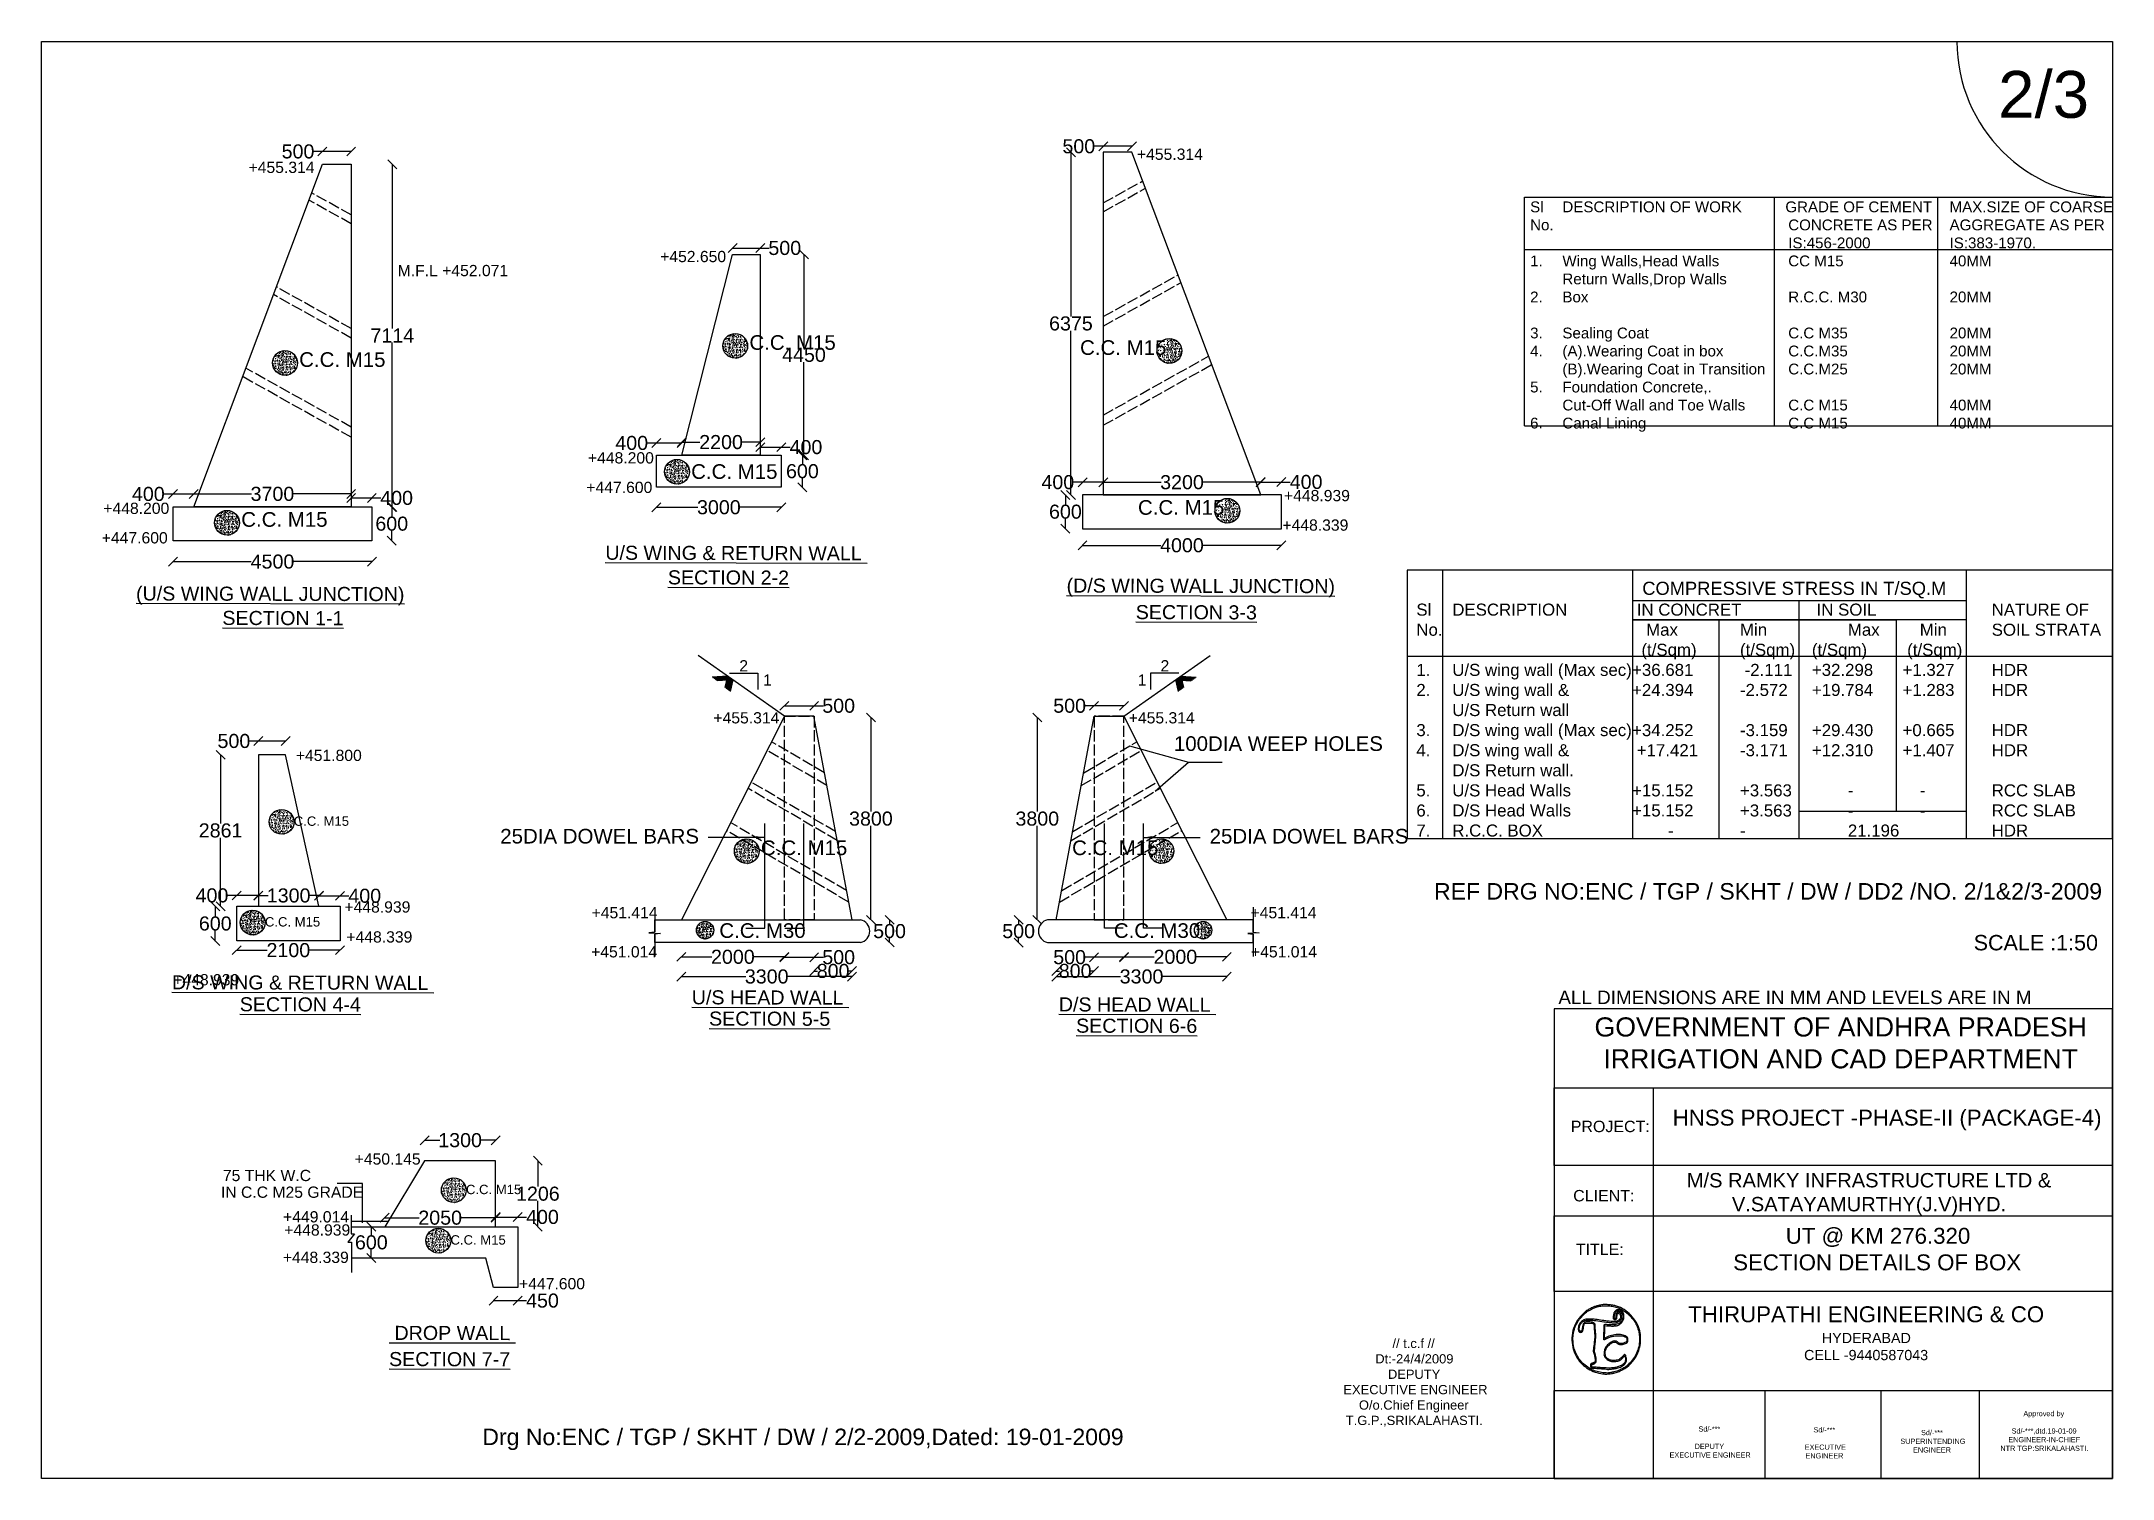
# Model space of a CAD drawing. Header units: millimetres. Extents: x 5124 to 6568637, y 2311 to 91879094.
# Drawn here: x 3786690 to 3808787, y 45942158 to 45957488 of the extents above; entities that cross this region are included whole.
import ezdxf

# ---------------------------------------------------------------- set-up
doc = ezdxf.new("R2010")
doc.units = ezdxf.units.MM
doc.header["$MEASUREMENT"] = 0
doc.linetypes.add('ACAD_ISO02W100', pattern=[15, 12, -3])
for name, color, linetype in [('DIMENSION', 7, 'Continuous'), ('DRAWING', 7, 'Continuous'), ('TEXT', 7, 'Continuous')]:
    doc.layers.add(name, color=color, linetype=linetype)
doc.styles.get("Standard").update_dxf_attribs({"font": 'arial.ttf', "height": 150})
doc.dimstyles.get("Standard").update_dxf_attribs({"dimtxt": 200, "dimasz": 110, "dimexe": 0.18, "dimexo": 0.0625, "dimgap": 0.09, "dimtad": 0, "dimtih": 1, "dimtoh": 1, "dimdec": 0, "dimzin": 0, "dimdsep": 46, "dimtxsty": 'Standard', "dimblk": 'OBLIQUE', "dimcen": 0.09, "dimse1": 1, "dimse2": 1, "dimadec": 0, "dimazin": 0, "dimtfac": 1, "dimtdec": 0, "dimtofl": 0, "dimtmove": 0, "dimatfit": 3, "dimfxl": 1, "dimtolj": 1, "dimtzin": 0, "dimarcsym": 0})

msp = doc.modelspace()

# ---------------------------------------------------------------- texts
at = {"layer": 'DRAWING', "attachment_point": 1}
for s, insert, char_height, width in [('{\\H1.3398x;Sl^IDESCRIPTION OF WORK^I       GRADE OF CEMENT ^IMAX.SIZE OF COARSE\\PNo.^I^I^I^I^I^I^I^I\\H0.99998x;CONCRETE AS PER ^IAGGREGATE AS PER\\P^I^I^I^I^I^I^I^IIS:456-2000^I^I^IIS:383-1970.\\P1.^IWing Walls,Head Walls ^I^I^ICC M15^I^I^I^I40MM\\P^IReturn Walls,Drop Walls\\P2.^IBox^I^I^I^I^I^I^IR.C.C. M30^I^I^I20MM\\P\\P3.^ISealing Coat ^I^I^I^I^IC.C M35^I^I^I^I20MM\\P4.^I(A).Wearing Coat in box^I^I^IC.C.M35\\H0.99998x;^I^I^I^I20MM\\H0.99998x;^I\\P^I(B).Wearing Coat in Transition^IC.C.M25^I^I^I^I20MM\\H0.99998x;\\P5.^IFoundation Concrete,.\\P^ICut-Off Wall and Toe Walls^I^IC.C M15^I^I^I^I40MM\\P6.^ICanal Lining^I^I^I^I^IC.C M15 ^I^I^I^I40MM\\P\\H0.99999x;^I^I^I^I}', (3802573.1, 45955780.9), 86.054, 6207.546), ('{\\H1.4574x; ^I^I^I^I^I^I  COMPRESSIVE STRESS IN T/SQ.M\\P\\H0.91933x;Sl^IDESCRIPTION^I^I IN CONCRET^I^I IN SOIL^I^I^I^INATURE OF \\PNo.^I^I^I^I^I^I   Max^I^IMin^I^I^IMax^I^IMin^I^ISOIL STRATA\\P^I^I^I^I^I^I  (t/Sqm)^I^I(t/Sqm)^I(t/Sqm)^I     (t/Sqm)\\P\\H0.9999x;1.^IU/S wing wall (Max sec)\\H1.0001x;^I+36.681^I^I -2.111^I+32.298^I    +1.327^I^IHDR\\P\\H0.9999x;2.^IU/S wing wall & ^I^I\\H1.0001x;+24.394^I^I-2.572^I+19.784^I    +1.283^I^IHDR\\P^I\\H0.99992x;U/S Return wall \\P3.^ID/S wing wall \\H0.99996x;(Max sec)\\H1.0001x;^I+34.252^I^I-3.159^I+29.430^I    +0.665^I^IHDR\\P\\H0.99992x;4.^ID/S wing wall & ^I^I \\H1.0001x;+17.421^I^I-3.171^I+12.310^I    +1.407^I^IHDR\\H0.99998x;\\P\\H0.99996x;^ID/S Return wall.\\P5.^IU/S Head Walls ^I^I+15.152^I^I+3.563^I^I-^I^I-^I^IRCC SLAB\\P6.^ID/S Head Walls ^I^I+15.152^I^I+3.563^I^I-^I^I-^I^IRCC SLAB\\P\\H0.99992x;7.^IR.C.C. BOX^I^I^I^I-^I^I-^I^I^I21.196\\H0.99992x;^I^I^IHDR\\H1.088x;\\P}', (3801359, 45951724.3), 95.9138, 8578.397)]:
    msp.add_mtext(s, dxfattribs=dict(at, insert=insert, char_height=char_height, width=width))
at = {"layer": 'TEXT'}
for s, height, p in [('2/3', 500, (3807565.6, 45956673.1)), ('+455.314', 120, (3798378.1, 45956224.9)), ('+455.314', 120, (3788900.4, 45956085)), ('+452.650', 120, (3793291.5, 45955133.5)), ('M.F.L +452.071', 120, (3790491.1, 45954983.9)), (' C.C. M15  ', 156.123, (3794183.3, 45954198.4)), (' C.C. M15  ', 156.123, (3789379.8, 45954016.4)), (' C.C. M15  ', 156.123, (3797710.9, 45954144.4)), ('+448.200', 120, (3792520.8, 45952986)), ('+447.600', 120, (3792504.1, 45952671.4)), (' C.C. M15  ', 156.123, (3793561.8, 45952821.9)), ('+448.200', 120, (3787350.8, 45952448)), (' C.C. M15  ', 156.123, (3798328.9, 45952438.9)), ('+448.939', 120, (3799946.8, 45952583.5)), (' C.C. M15  ', 156.123, (3788761.8, 45952310.9)), ('+448.339', 120, (3799930.1, 45952268.9)), ('+447.600', 120, (3787334.1, 45952133.4)), ('2', 120, (3794136.2, 45950768)), ('2', 120, (3798630, 45950768)), ('1', 120, (3794388.9, 45950615.4)), ('1', 120, (3798385.9, 45950615.4)), ('+455.314', 120, (3793859.6, 45950213.2)), ('+455.314', 120, (3798290.8, 45950213.2)), ('+451.800', 120, (3789404.6, 45949812.4)), ('100DIA WEEP HOLES', 156.123, (3798772.6, 45949920)), (' C.C. M15  ', 100, (3789343.8, 45949120.9)), ('25DIA DOWEL BARS', 156.123, (3791585.6, 45948932.2)), ('25DIA DOWEL BARS', 156.123, (3799153.9, 45948932.2)), (' C.C. M15  ', 156.123, (3794306.3, 45948808.4)), (' C.C. M15  ', 156.123, (3797625.9, 45948808.4)), (' C.C. M15  ', 100, (3789035.8, 45948046.9)), ('+448.939', 120, (3789923.1, 45948195.4)), ('+451.414', 120, (3792560, 45948134.5)), ('+451.414', 120, (3799590.4, 45948134.5)), ('+448.339', 120, (3789944.1, 45947875.9)), (' C.C. M30', 156.12, (3793862.3, 45947925.4)), (' C.C. M30', 156.12, (3798071.6, 45947925.4)), ('SCALE :1:50', 164.224, (3807305.2, 45947792.5)), ('+451.014', 120, (3792555.1, 45947717.2)), ('+451.014', 120, (3799595.3, 45947717.2)), ('+448.939', 120, (3788097.1, 45947419.1)), ('+448.939', 120, (3788097.1, 45947419.1)), ('+450.145', 120, (3790032.6, 45945507.5)), ('IN C.C M25 GRADE', 120, (3788605.5, 45945153)), ('75 THK W.C', 120, (3788626.5, 45945331)), (' C.C. M15  ', 100, (3791180.8, 45945191.9)), ('+449.014', 120, (3789268.5, 45944890.4)), ('+448.939', 120, (3789281.5, 45944750)), (' C.C. M15  ', 100, (3791015.8, 45944653.9)), ('+448.339', 120, (3789266, 45944458)), ('+447.600', 120, (3791786.1, 45944177))]:
    msp.add_text(s, height=height, dxfattribs=at).set_placement(p)
for s, p in [('%%UU/S WING & RETURN WALL ', (3792706.5, 45951959)), ('%%U(U/S WING WALL JUNCTION)', (3787699.9, 45951524.5)), ('%%USECTION 2-2', (3793374, 45951696.5)), ('%%U(D/S WING WALL JUNCTION)', (3797627.4, 45951609.1)), ('%%USECTION 3-3', (3798365.4, 45951325.8)), ('%%USECTION 1-1', (3788620.7, 45951263.8)), ('%%UD/S WING & RETURN WALL ', (3788083, 45947377.2)), ('%%USECTION 4-4', (3788806.4, 45947142.8)), ('%%UU/S HEAD WALL ', (3793628.9, 45947216.9)), ('%%UD/S HEAD WALL ', (3797544.7, 45947141.2)), ('%%USECTION 5-5', (3793813.3, 45946990.1)), ('%%USECTION 6-6', (3797729, 45946914.3)), ('%%U DROP WALL ', (3790399, 45943637.5)), ('%%USECTION 7-7', (3790399, 45943358))]:
    msp.add_text(s, height=150, rotation=359.8588, dxfattribs=at).set_placement(p)
at = {"layer": 'TEXT', "attachment_point": 1}
for s, insert, char_height, width in [('REF DRG NO:ENC / TGP / SKHT / DW / DD2 /NO. 2/1&2/3-2009 ', (3801547.3, 45948510.2), 175.921, 9248.75), ('ALL DIMENSIONS ARE IN MM AND LEVELS ARE IN M', (3802874.5, 45947363.3), 143.903, 5135.387), ('PROJECT:', (3803006.6, 45945975.3), 122.06, 1138.818), ('\\pi8.7095;M/S RAMKY INFRASTRUCTURE LTD &\\P\\pi489.7;V.SATAYAMURTHY(J.V)HYD.', (3804235.9, 45945417.1), 153.224, 3885.547), ('CLIENT:', (3803032.5, 45945236.6), 122.06, 1138.818), ('\\pi1667.4;UT @ KM 276.320\\P\\pi1106.6;SECTION DETAILS OF BOX', (3803632.7, 45944832.5), 169.891, 5273.877), ('TITLE:', (3803060.6, 45944664.6), 122.06, 661.859), ('\\pi746.18;THIRUPATHI ENGINEERING & CO\\P\\pi2172.2;{\\H0.64302x;HYDERABAD\\P\\pi1982.3;CELL -9440587043}', (3803513.4, 45943995.6), 169.891, 5273.877), ('\\pi651.2;// t.c.f //\\P\\pi468.08;Dt:-24/4/2009\\P\\pi603.51;DEPUTY \\P\\pi89.78; EXECUTIVE ENGINEER\\P\\pi293.81;O/o.Chief Engineer\\P\\pi153.84;T.G.P.,SRIKALAHASTI.', (3800452.8, 45943649), 98.551, 1753.749), ('\\pi249.07;Approved by\\P\\pi455.54; \\P\\pi122.92;Sd/-***,dtd.19-01-09\\P\\pi87.94;ENGINEER-IN-CHIEF\\P\\pi3.2291;NTR TGP:SRIKALAHASTI.', (3807586.7, 45942878.6), 55.477, 932.615), ('Drg No:ENC / TGP / SKHT / DW / 2/2-2009,Dated: 19-01-2009', (3791394.1, 45942690.4), 175.921, 9248.75), ('\\pi1279.1;Sd/-***\\P\\pi1392.3;\\P\\pi1238.4;DEPUTY \\P\\pi949.2; EXECUTIVE ENGINEER', (3803089.9, 45942714.8), 55.477, 2784.561), ('\\pi1279.1;Sd/-***\\P\\pi1381.5; \\P\\pi1164; EXECUTIVE \\P\\pi1193.4;ENGINEER', (3804317.1, 45942705.9), 55.477, 2784.561), ('\\pi1279.1;Sd/-***\\P\\pi1037.3; SUPERINTENDING  \\P\\pi1193.4;ENGINEER', (3805464.7, 45942676.3), 55.477, 2784.561)]:
    msp.add_mtext(s, dxfattribs=dict(at, insert=insert, char_height=char_height, width=width))
at = {"layer": 'TEXT', "color": 7, "width": 5814.089, "attachment_point": 5}
for s, insert, char_height in [('GOVERNMENT OF ANDHRA PRADESH\\PIRRIGATION AND CAD DEPARTMENT', (3805886, 45946804.2), 203.869), ('HNSS PROJECT -PHASE-II (PACKAGE-4)', (3806381.5, 45945982.2), 169.891)]:
    msp.add_mtext(s, dxfattribs=dict(at, insert=insert, char_height=char_height))

# ---------------------------------------------------------------- blocks, each defined once
blk = doc.blocks.new('_Oblique')
at = {"color": 0, "linetype": 'ByBlock', "lineweight": -2}
blk.add_line((-0.5, -0.5), (0.5, 0.5), dxfattribs=at)
blk = doc.blocks.new('*D75')
at = {"layer": 'Defpoints', "color": 0, "transparency": 16777216}
for p in [(3793518, 45948118.5), (3794616.5, 45948118.5), (3794616.5, 45947723)]:
    blk.add_point(p, dxfattribs=at)
at = {"layer": 'DIMENSION', "color": 0, "lineweight": -2, "transparency": 16777216}
for p, q in [((3793518, 45947723), (3793842.16, 45947723)), ((3794616.5, 45947723), (3794292.34, 45947723))]:
    blk.add_line(p, q, dxfattribs=at)
at = {"layer": 'DIMENSION', "color": 0, "lineweight": -2, "transparency": 16777216, "xscale": 95, "yscale": 95, "zscale": 95, "rotation": 180}
blk.add_blockref('_Oblique', (3793518, 45947723), dxfattribs=at)
at = {"layer": 'DIMENSION', "color": 0, "lineweight": -2, "transparency": 16777216, "xscale": 95, "yscale": 95, "zscale": 95}
blk.add_blockref('_Oblique', (3794616.5, 45947723), dxfattribs=at)
at = {"layer": 'DIMENSION', "color": 0, "transparency": 16777216, "insert": (3794067.25, 45947723), "char_height": 150, "attachment_point": 5}
blk.add_mtext('\\A1;2000', dxfattribs=at)
blk = doc.blocks.new('*D76')
at = {"layer": 'Defpoints', "color": 0, "transparency": 16777216}
for p in [(3794616, 45948118), (3794935, 45948118), (3794935, 45947719)]:
    blk.add_point(p, dxfattribs=at)
at = {"layer": 'DIMENSION', "color": 0, "lineweight": -2, "transparency": 16777216}
for p, q in [((3794616, 45947719), (3794935, 45947719)), ((3794935, 45947719), (3795030, 45947719))]:
    blk.add_line(p, q, dxfattribs=at)
at = {"layer": 'DIMENSION', "color": 0, "lineweight": -2, "transparency": 16777216, "xscale": 95, "yscale": 95, "zscale": 95, "rotation": 180}
blk.add_blockref('_Oblique', (3794616, 45947719), dxfattribs=at)
at = {"layer": 'DIMENSION', "color": 0, "lineweight": -2, "transparency": 16777216, "xscale": 95, "yscale": 95, "zscale": 95}
blk.add_blockref('_Oblique', (3794935, 45947719), dxfattribs=at)
at = {"layer": 'DIMENSION', "color": 0, "transparency": 16777216, "insert": (3795196, 45947719), "char_height": 150, "attachment_point": 5}
blk.add_mtext('\\A1;500', dxfattribs=at)
blk = doc.blocks.new('*D77')
at = {"layer": 'Defpoints', "color": 0, "transparency": 16777216}
for p in [(3794935, 45948118), (3795338, 45948118), (3795338, 45947572)]:
    blk.add_point(p, dxfattribs=at)
at = {"layer": 'DIMENSION', "color": 0, "lineweight": -2, "transparency": 16777216}
for p, q in [((3794935, 45947572), (3794971, 45947572)), ((3795338, 45947572), (3795302, 45947572))]:
    blk.add_line(p, q, dxfattribs=at)
at = {"layer": 'DIMENSION', "color": 0, "lineweight": -2, "transparency": 16777216, "xscale": 95, "yscale": 95, "zscale": 95, "rotation": 180}
blk.add_blockref('_Oblique', (3794935, 45947572), dxfattribs=at)
at = {"layer": 'DIMENSION', "color": 0, "lineweight": -2, "transparency": 16777216, "xscale": 95, "yscale": 95, "zscale": 95}
blk.add_blockref('_Oblique', (3795338, 45947572), dxfattribs=at)
at = {"layer": 'DIMENSION', "color": 0, "transparency": 16777216, "insert": (3795137, 45947572), "char_height": 150, "attachment_point": 5}
blk.add_mtext('\\A1;800', dxfattribs=at)
blk = doc.blocks.new('*D78')
at = {"layer": 'Defpoints', "color": 0, "transparency": 16777216}
for p in [(3795430, 45948118), (3795430, 45947876), (3795739, 45947876)]:
    blk.add_point(p, dxfattribs=at)
at = {"layer": 'DIMENSION', "color": 0, "lineweight": -2, "transparency": 16777216}
for p, q in [((3795739, 45948118), (3795739, 45948074)), ((3795739, 45947876), (3795739, 45947920))]:
    blk.add_line(p, q, dxfattribs=at)
at = {"layer": 'DIMENSION', "color": 0, "lineweight": -2, "transparency": 16777216, "xscale": 95, "yscale": 95, "zscale": 95}
for p, rotation in [((3795739, 45948118), 90), ((3795739, 45947876), 270)]:
    blk.add_blockref('_Oblique', p, dxfattribs=dict(at, rotation=rotation))
at = {"layer": 'DIMENSION', "color": 0, "transparency": 16777216, "insert": (3795739, 45947997), "char_height": 150, "attachment_point": 5}
blk.add_mtext('\\A1;500', dxfattribs=at)
blk = doc.blocks.new('*D74')
at = {"layer": 'Defpoints', "color": 0, "transparency": 16777216}
for p in [(3795338.5, 45948118.5), (3793518, 45947723), (3795338.5, 45947513)]:
    blk.add_point(p, dxfattribs=at)
at = {"layer": 'DIMENSION', "color": 0, "lineweight": -2, "transparency": 16777216}
for p, q in [((3793518, 45947513), (3794204.49015, 45947513)), ((3795338.5, 45947513), (3794652.00985, 45947513))]:
    blk.add_line(p, q, dxfattribs=at)
at = {"layer": 'DIMENSION', "color": 0, "lineweight": -2, "transparency": 16777216, "xscale": 95, "yscale": 95, "zscale": 95, "rotation": 180}
blk.add_blockref('_Oblique', (3793518, 45947513), dxfattribs=at)
at = {"layer": 'DIMENSION', "color": 0, "lineweight": -2, "transparency": 16777216, "xscale": 95, "yscale": 95, "zscale": 95}
blk.add_blockref('_Oblique', (3795338.5, 45947513), dxfattribs=at)
at = {"layer": 'DIMENSION', "color": 0, "transparency": 16777216, "insert": (3794428.25, 45947513), "char_height": 150, "attachment_point": 5}
blk.add_mtext('\\A1;3300', dxfattribs=at)
blk = doc.blocks.new('*D79')
at = {"layer": 'Defpoints', "color": 0, "transparency": 16777216}
for p in [(3794935, 45950401), (3794616, 45950290), (3794935, 45950276)]:
    blk.add_point(p, dxfattribs=at)
at = {"layer": 'DIMENSION', "color": 0, "lineweight": -2, "transparency": 16777216}
for p, q in [((3794616, 45950401), (3794935, 45950401)), ((3794935, 45950401), (3795030, 45950401))]:
    blk.add_line(p, q, dxfattribs=at)
at = {"layer": 'DIMENSION', "color": 0, "lineweight": -2, "transparency": 16777216, "xscale": 95, "yscale": 95, "zscale": 95, "rotation": 180}
blk.add_blockref('_Oblique', (3794616, 45950401), dxfattribs=at)
at = {"layer": 'DIMENSION', "color": 0, "lineweight": -2, "transparency": 16777216, "xscale": 95, "yscale": 95, "zscale": 95}
blk.add_blockref('_Oblique', (3794935, 45950401), dxfattribs=at)
at = {"layer": 'DIMENSION', "color": 0, "transparency": 16777216, "insert": (3795196, 45950401), "char_height": 150, "attachment_point": 5}
blk.add_mtext('\\A1;500', dxfattribs=at)
blk = doc.blocks.new('*D80')
at = {"layer": 'Defpoints', "color": 0, "transparency": 16777216}
for p in [(3794935, 45950276), (3794976, 45948118), (3795540, 45948118)]:
    blk.add_point(p, dxfattribs=at)
at = {"layer": 'DIMENSION', "color": 0, "lineweight": -2, "transparency": 16777216}
for p, q in [((3795540, 45950276), (3795540, 45949274)), ((3795540, 45948118), (3795540, 45949121))]:
    blk.add_line(p, q, dxfattribs=at)
at = {"layer": 'DIMENSION', "color": 0, "lineweight": -2, "transparency": 16777216, "xscale": 95, "yscale": 95, "zscale": 95}
for p, rotation in [((3795540, 45950276), 90), ((3795540, 45948118), 270)]:
    blk.add_blockref('_Oblique', p, dxfattribs=dict(at, rotation=rotation))
at = {"layer": 'DIMENSION', "color": 0, "transparency": 16777216, "insert": (3795540, 45949197), "char_height": 150, "attachment_point": 5}
blk.add_mtext('\\A1;3800', dxfattribs=at)
blk = doc.blocks.new('*D82')
at = {"layer": 'Defpoints', "color": 0, "transparency": 16777216}
for p in [(3798239, 45948118.5), (3799337.5, 45948118.5), (3798239, 45947723)]:
    blk.add_point(p, dxfattribs=at)
at = {"layer": 'DIMENSION', "color": 0, "lineweight": -2, "transparency": 16777216}
for p, q in [((3798239, 45947723), (3798563.16, 45947723)), ((3799337.5, 45947723), (3799013.34, 45947723))]:
    blk.add_line(p, q, dxfattribs=at)
at = {"layer": 'DIMENSION', "color": 0, "lineweight": -2, "transparency": 16777216, "xscale": 95, "yscale": 95, "zscale": 95, "rotation": 180}
blk.add_blockref('_Oblique', (3798239, 45947723), dxfattribs=at)
at = {"layer": 'DIMENSION', "color": 0, "lineweight": -2, "transparency": 16777216, "xscale": 95, "yscale": 95, "zscale": 95}
blk.add_blockref('_Oblique', (3799337.5, 45947723), dxfattribs=at)
at = {"layer": 'DIMENSION', "color": 0, "transparency": 16777216, "insert": (3798788.25, 45947723), "char_height": 150, "attachment_point": 5}
blk.add_mtext('\\A1;2000', dxfattribs=at)
blk = doc.blocks.new('*D83')
at = {"layer": 'Defpoints', "color": 0, "transparency": 16777216}
for p in [(3797920, 45948118), (3798239, 45948118), (3797920, 45947719)]:
    blk.add_point(p, dxfattribs=at)
at = {"layer": 'DIMENSION', "color": 0, "lineweight": -2, "transparency": 16777216}
for p, q in [((3797920, 45947719), (3797826, 45947719)), ((3798239, 45947719), (3797920, 45947719))]:
    blk.add_line(p, q, dxfattribs=at)
at = {"layer": 'DIMENSION', "color": 0, "lineweight": -2, "transparency": 16777216, "xscale": 95, "yscale": 95, "zscale": 95, "rotation": 180}
blk.add_blockref('_Oblique', (3797920, 45947719), dxfattribs=at)
at = {"layer": 'DIMENSION', "color": 0, "lineweight": -2, "transparency": 16777216, "xscale": 95, "yscale": 95, "zscale": 95}
blk.add_blockref('_Oblique', (3798239, 45947719), dxfattribs=at)
at = {"layer": 'DIMENSION', "color": 0, "transparency": 16777216, "insert": (3797660, 45947719), "char_height": 150, "attachment_point": 5}
blk.add_mtext('\\A1;500', dxfattribs=at)
blk = doc.blocks.new('*D84')
at = {"layer": 'Defpoints', "color": 0, "transparency": 16777216}
for p in [(3797517, 45948118), (3797920, 45948118), (3797517, 45947572)]:
    blk.add_point(p, dxfattribs=at)
at = {"layer": 'DIMENSION', "color": 0, "lineweight": -2, "transparency": 16777216}
for p, q in [((3797517, 45947572), (3797553, 45947572)), ((3797920, 45947572), (3797884, 45947572))]:
    blk.add_line(p, q, dxfattribs=at)
at = {"layer": 'DIMENSION', "color": 0, "lineweight": -2, "transparency": 16777216, "xscale": 95, "yscale": 95, "zscale": 95, "rotation": 180}
blk.add_blockref('_Oblique', (3797517, 45947572), dxfattribs=at)
at = {"layer": 'DIMENSION', "color": 0, "lineweight": -2, "transparency": 16777216, "xscale": 95, "yscale": 95, "zscale": 95}
blk.add_blockref('_Oblique', (3797920, 45947572), dxfattribs=at)
at = {"layer": 'DIMENSION', "color": 0, "transparency": 16777216, "insert": (3797719, 45947572), "char_height": 150, "attachment_point": 5}
blk.add_mtext('\\A1;800', dxfattribs=at)
blk = doc.blocks.new('*D85')
at = {"layer": 'Defpoints', "color": 0, "transparency": 16777216}
for p in [(3797425, 45948118), (3797116, 45947875), (3797425, 45947875)]:
    blk.add_point(p, dxfattribs=at)
at = {"layer": 'DIMENSION', "color": 0, "lineweight": -2, "transparency": 16777216}
for p, q in [((3797116, 45948118), (3797116, 45948074)), ((3797116, 45947875), (3797116, 45947920))]:
    blk.add_line(p, q, dxfattribs=at)
at = {"layer": 'DIMENSION', "color": 0, "lineweight": -2, "transparency": 16777216, "xscale": 95, "yscale": 95, "zscale": 95}
for p, rotation in [((3797116, 45948118), 90), ((3797116, 45947875), 270)]:
    blk.add_blockref('_Oblique', p, dxfattribs=dict(at, rotation=rotation))
at = {"layer": 'DIMENSION', "color": 0, "transparency": 16777216, "insert": (3797116, 45947997), "char_height": 150, "attachment_point": 5}
blk.add_mtext('\\A1;500', dxfattribs=at)
blk = doc.blocks.new('*D81')
at = {"layer": 'Defpoints', "color": 0, "transparency": 16777216}
for p in [(3797517, 45948118.5), (3799337.5, 45947723), (3797517, 45947513)]:
    blk.add_point(p, dxfattribs=at)
at = {"layer": 'DIMENSION', "color": 0, "lineweight": -2, "transparency": 16777216}
for p, q in [((3797517, 45947513), (3798203.49015, 45947513)), ((3799337.5, 45947513), (3798651.00985, 45947513))]:
    blk.add_line(p, q, dxfattribs=at)
at = {"layer": 'DIMENSION', "color": 0, "lineweight": -2, "transparency": 16777216, "xscale": 95, "yscale": 95, "zscale": 95, "rotation": 180}
blk.add_blockref('_Oblique', (3797517, 45947513), dxfattribs=at)
at = {"layer": 'DIMENSION', "color": 0, "lineweight": -2, "transparency": 16777216, "xscale": 95, "yscale": 95, "zscale": 95}
blk.add_blockref('_Oblique', (3799337.5, 45947513), dxfattribs=at)
at = {"layer": 'DIMENSION', "color": 0, "transparency": 16777216, "insert": (3798427.25, 45947513), "char_height": 150, "attachment_point": 5}
blk.add_mtext('\\A1;3300', dxfattribs=at)
blk = doc.blocks.new('*D86')
at = {"layer": 'Defpoints', "color": 0, "transparency": 16777216}
for p in [(3797920, 45950401), (3797920, 45950276), (3798239, 45950290)]:
    blk.add_point(p, dxfattribs=at)
at = {"layer": 'DIMENSION', "color": 0, "lineweight": -2, "transparency": 16777216}
for p, q in [((3797920, 45950401), (3797826, 45950401)), ((3798239, 45950401), (3797920, 45950401))]:
    blk.add_line(p, q, dxfattribs=at)
at = {"layer": 'DIMENSION', "color": 0, "lineweight": -2, "transparency": 16777216, "xscale": 95, "yscale": 95, "zscale": 95, "rotation": 180}
blk.add_blockref('_Oblique', (3797920, 45950401), dxfattribs=at)
at = {"layer": 'DIMENSION', "color": 0, "lineweight": -2, "transparency": 16777216, "xscale": 95, "yscale": 95, "zscale": 95}
blk.add_blockref('_Oblique', (3798239, 45950401), dxfattribs=at)
at = {"layer": 'DIMENSION', "color": 0, "transparency": 16777216, "insert": (3797660, 45950401), "char_height": 150, "attachment_point": 5}
blk.add_mtext('\\A1;500', dxfattribs=at)
blk = doc.blocks.new('*D87')
at = {"layer": 'Defpoints', "color": 0, "transparency": 16777216}
for p in [(3797920, 45950276), (3797315, 45948118), (3797879, 45948118)]:
    blk.add_point(p, dxfattribs=at)
at = {"layer": 'DIMENSION', "color": 0, "lineweight": -2, "transparency": 16777216}
for p, q in [((3797315, 45950276), (3797315, 45949274)), ((3797315, 45948118), (3797315, 45949121))]:
    blk.add_line(p, q, dxfattribs=at)
at = {"layer": 'DIMENSION', "color": 0, "lineweight": -2, "transparency": 16777216, "xscale": 95, "yscale": 95, "zscale": 95}
for p, rotation in [((3797315, 45950276), 90), ((3797315, 45948118), 270)]:
    blk.add_blockref('_Oblique', p, dxfattribs=dict(at, rotation=rotation))
at = {"layer": 'DIMENSION', "color": 0, "transparency": 16777216, "insert": (3797315, 45949197), "char_height": 150, "attachment_point": 5}
blk.add_mtext('\\A1;3800', dxfattribs=at)
blk = doc.blocks.new('*D90')
at = {"layer": 'Defpoints', "color": 0, "transparency": 16777216}
for p in [(3789688, 45956314), (3789688, 45956178), (3789995, 45956178)]:
    blk.add_point(p, dxfattribs=at)
at = {"layer": 'DIMENSION', "color": 0, "lineweight": -2, "transparency": 16777216}
for p, q in [((3789688, 45956314), (3789594, 45956314)), ((3789995, 45956314), (3789688, 45956314))]:
    blk.add_line(p, q, dxfattribs=at)
at = {"layer": 'DIMENSION', "color": 0, "lineweight": -2, "transparency": 16777216, "xscale": 95, "yscale": 95, "zscale": 95, "rotation": 180}
blk.add_blockref('_Oblique', (3789688, 45956314), dxfattribs=at)
at = {"layer": 'DIMENSION', "color": 0, "lineweight": -2, "transparency": 16777216, "xscale": 95, "yscale": 95, "zscale": 95}
blk.add_blockref('_Oblique', (3789995, 45956314), dxfattribs=at)
at = {"layer": 'DIMENSION', "color": 0, "transparency": 16777216, "insert": (3789428, 45956314), "char_height": 150, "attachment_point": 5}
blk.add_mtext('\\A1;500', dxfattribs=at)
blk = doc.blocks.new('*D91')
at = {"layer": 'Defpoints', "color": 0, "transparency": 16777216}
for p in [(3789995, 45956178), (3789995, 45952523), (3790434, 45952523)]:
    blk.add_point(p, dxfattribs=at)
at = {"layer": 'DIMENSION', "color": 0, "lineweight": -2, "transparency": 16777216}
for p, q in [((3790434, 45956178), (3790434, 45954426)), ((3790434, 45952523), (3790434, 45954275))]:
    blk.add_line(p, q, dxfattribs=at)
at = {"layer": 'DIMENSION', "color": 0, "lineweight": -2, "transparency": 16777216, "xscale": 95, "yscale": 95, "zscale": 95}
for p, rotation in [((3790434, 45956178), 90), ((3790434, 45952523), 270)]:
    blk.add_blockref('_Oblique', p, dxfattribs=dict(at, rotation=rotation))
at = {"layer": 'DIMENSION', "color": 0, "transparency": 16777216, "insert": (3790434, 45954351), "char_height": 150, "attachment_point": 5}
blk.add_mtext('\\A1;7114', dxfattribs=at)
blk = doc.blocks.new('*D92')
at = {"layer": 'Defpoints', "color": 0, "transparency": 16777216}
for p in [(3790216, 45952523), (3790216, 45952162), (3790428, 45952162)]:
    blk.add_point(p, dxfattribs=at)
at = {"layer": 'DIMENSION', "color": 0, "lineweight": -2, "transparency": 16777216}
for p, q in [((3790428, 45952523), (3790428, 45952419)), ((3790428, 45952162), (3790428, 45952266))]:
    blk.add_line(p, q, dxfattribs=at)
at = {"layer": 'DIMENSION', "color": 0, "lineweight": -2, "transparency": 16777216, "xscale": 95, "yscale": 95, "zscale": 95}
for p, rotation in [((3790428, 45952523), 90), ((3790428, 45952162), 270)]:
    blk.add_blockref('_Oblique', p, dxfattribs=dict(at, rotation=rotation))
at = {"layer": 'DIMENSION', "color": 0, "transparency": 16777216, "insert": (3790428, 45952343), "char_height": 150, "attachment_point": 5}
blk.add_mtext('\\A1;600', dxfattribs=at)
blk = doc.blocks.new('*D93')
at = {"layer": 'Defpoints', "color": 0, "transparency": 16777216}
for p in [(3788095, 45952162.5), (3790216.5, 45952162.5), (3790216.5, 45951939)]:
    blk.add_point(p, dxfattribs=at)
at = {"layer": 'DIMENSION', "color": 0, "lineweight": -2, "transparency": 16777216}
for p, q in [((3788095, 45951939), (3788928.920573, 45951939)), ((3790216.5, 45951939), (3789382.579427, 45951939))]:
    blk.add_line(p, q, dxfattribs=at)
at = {"layer": 'DIMENSION', "color": 0, "lineweight": -2, "transparency": 16777216, "xscale": 95, "yscale": 95, "zscale": 95, "rotation": 180}
blk.add_blockref('_Oblique', (3788095, 45951939), dxfattribs=at)
at = {"layer": 'DIMENSION', "color": 0, "lineweight": -2, "transparency": 16777216, "xscale": 95, "yscale": 95, "zscale": 95}
blk.add_blockref('_Oblique', (3790216.5, 45951939), dxfattribs=at)
at = {"layer": 'DIMENSION', "color": 0, "transparency": 16777216, "insert": (3789155.75, 45951939), "char_height": 150, "attachment_point": 5}
blk.add_mtext('\\A1;4500', dxfattribs=at)
blk = doc.blocks.new('*D94')
at = {"layer": 'Defpoints', "color": 0, "transparency": 16777216}
for p in [(3790216, 45952618), (3789995, 45952523), (3790216, 45952523)]:
    blk.add_point(p, dxfattribs=at)
at = {"layer": 'DIMENSION', "color": 0, "lineweight": -2, "transparency": 16777216}
for p, q in [((3789995, 45952618), (3790216, 45952618)), ((3790216, 45952618), (3790312, 45952618))]:
    blk.add_line(p, q, dxfattribs=at)
at = {"layer": 'DIMENSION', "color": 0, "lineweight": -2, "transparency": 16777216, "xscale": 95, "yscale": 95, "zscale": 95, "rotation": 180}
blk.add_blockref('_Oblique', (3789995, 45952618), dxfattribs=at)
at = {"layer": 'DIMENSION', "color": 0, "lineweight": -2, "transparency": 16777216, "xscale": 95, "yscale": 95, "zscale": 95}
blk.add_blockref('_Oblique', (3790216, 45952618), dxfattribs=at)
at = {"layer": 'DIMENSION', "color": 0, "transparency": 16777216, "insert": (3790480, 45952618), "char_height": 150, "attachment_point": 5}
blk.add_mtext('\\A1;400', dxfattribs=at)
blk = doc.blocks.new('*D95')
at = {"layer": 'Defpoints', "color": 0, "transparency": 16777216}
for p in [(3788315, 45952661), (3788315, 45952523), (3789995, 45952523)]:
    blk.add_point(p, dxfattribs=at)
at = {"layer": 'DIMENSION', "color": 0, "lineweight": -2, "transparency": 16777216}
for p, q in [((3788315, 45952661), (3788931.24015, 45952661)), ((3789995, 45952661), (3789378.75985, 45952661))]:
    blk.add_line(p, q, dxfattribs=at)
at = {"layer": 'DIMENSION', "color": 0, "lineweight": -2, "transparency": 16777216, "xscale": 95, "yscale": 95, "zscale": 95, "rotation": 180}
blk.add_blockref('_Oblique', (3788315, 45952661), dxfattribs=at)
at = {"layer": 'DIMENSION', "color": 0, "lineweight": -2, "transparency": 16777216, "xscale": 95, "yscale": 95, "zscale": 95}
blk.add_blockref('_Oblique', (3789995, 45952661), dxfattribs=at)
at = {"layer": 'DIMENSION', "color": 0, "transparency": 16777216, "insert": (3789155, 45952661), "char_height": 150, "attachment_point": 5}
blk.add_mtext('\\A1;3700', dxfattribs=at)
blk = doc.blocks.new('*D96')
at = {"layer": 'Defpoints', "color": 0, "transparency": 16777216}
for p in [(3788095, 45952660), (3788095, 45952523), (3788315, 45952523)]:
    blk.add_point(p, dxfattribs=at)
at = {"layer": 'DIMENSION', "color": 0, "lineweight": -2, "transparency": 16777216}
for p, q in [((3788095, 45952660), (3788000, 45952660)), ((3788315, 45952660), (3788095, 45952660))]:
    blk.add_line(p, q, dxfattribs=at)
at = {"layer": 'DIMENSION', "color": 0, "lineweight": -2, "transparency": 16777216, "xscale": 95, "yscale": 95, "zscale": 95, "rotation": 180}
blk.add_blockref('_Oblique', (3788095, 45952660), dxfattribs=at)
at = {"layer": 'DIMENSION', "color": 0, "lineweight": -2, "transparency": 16777216, "xscale": 95, "yscale": 95, "zscale": 95}
blk.add_blockref('_Oblique', (3788315, 45952660), dxfattribs=at)
at = {"layer": 'DIMENSION', "color": 0, "transparency": 16777216, "insert": (3787831, 45952660), "char_height": 150, "attachment_point": 5}
blk.add_mtext('\\A1;400', dxfattribs=at)
blk = doc.blocks.new('*D97')
at = {"layer": 'Defpoints', "color": 0, "transparency": 16777216}
for p in [(3793252, 45952732), (3794583.5, 45952732), (3794583.5, 45952518.5)]:
    blk.add_point(p, dxfattribs=at)
at = {"layer": 'DIMENSION', "color": 0, "lineweight": -2, "transparency": 16777216}
for p, q in [((3793252, 45952518.5), (3793693.99015, 45952518.5)), ((3794583.5, 45952518.5), (3794141.50985, 45952518.5))]:
    blk.add_line(p, q, dxfattribs=at)
at = {"layer": 'DIMENSION', "color": 0, "lineweight": -2, "transparency": 16777216, "xscale": 95, "yscale": 95, "zscale": 95, "rotation": 180}
blk.add_blockref('_Oblique', (3793252, 45952518.5), dxfattribs=at)
at = {"layer": 'DIMENSION', "color": 0, "lineweight": -2, "transparency": 16777216, "xscale": 95, "yscale": 95, "zscale": 95}
blk.add_blockref('_Oblique', (3794583.5, 45952518.5), dxfattribs=at)
at = {"layer": 'DIMENSION', "color": 0, "transparency": 16777216, "insert": (3793917.75, 45952518.5), "char_height": 150, "attachment_point": 5}
blk.add_mtext('\\A1;3000', dxfattribs=at)
blk = doc.blocks.new('*D98')
at = {"layer": 'Defpoints', "color": 0, "transparency": 16777216}
for p in [(3794584, 45953074), (3794584, 45952732), (3794809, 45952732)]:
    blk.add_point(p, dxfattribs=at)
at = {"layer": 'DIMENSION', "color": 0, "lineweight": -2, "transparency": 16777216}
for p, q in [((3794809, 45953074), (3794809, 45952980)), ((3794809, 45952732), (3794809, 45952826))]:
    blk.add_line(p, q, dxfattribs=at)
at = {"layer": 'DIMENSION', "color": 0, "lineweight": -2, "transparency": 16777216, "xscale": 95, "yscale": 95, "zscale": 95}
for p, rotation in [((3794809, 45953074), 90), ((3794809, 45952732), 270)]:
    blk.add_blockref('_Oblique', p, dxfattribs=dict(at, rotation=rotation))
at = {"layer": 'DIMENSION', "color": 0, "transparency": 16777216, "insert": (3794809, 45952903), "char_height": 150, "attachment_point": 5}
blk.add_mtext('\\A1;600', dxfattribs=at)
blk = doc.blocks.new('*D99')
at = {"layer": 'Defpoints', "color": 0, "transparency": 16777216}
for p in [(3794360, 45953074), (3794584, 45953160), (3794584, 45953074)]:
    blk.add_point(p, dxfattribs=at)
at = {"layer": 'DIMENSION', "color": 0, "lineweight": -2, "transparency": 16777216}
for p, q in [((3794360, 45953160), (3794584, 45953160)), ((3794584, 45953160), (3794678, 45953160))]:
    blk.add_line(p, q, dxfattribs=at)
at = {"layer": 'DIMENSION', "color": 0, "lineweight": -2, "transparency": 16777216, "xscale": 95, "yscale": 95, "zscale": 95, "rotation": 180}
blk.add_blockref('_Oblique', (3794360, 45953160), dxfattribs=at)
at = {"layer": 'DIMENSION', "color": 0, "lineweight": -2, "transparency": 16777216, "xscale": 95, "yscale": 95, "zscale": 95}
blk.add_blockref('_Oblique', (3794584, 45953160), dxfattribs=at)
at = {"layer": 'DIMENSION', "color": 0, "transparency": 16777216, "insert": (3794847, 45953160), "char_height": 150, "attachment_point": 5}
blk.add_mtext('\\A1;400', dxfattribs=at)
blk = doc.blocks.new('*D100')
at = {"layer": 'Defpoints', "color": 0, "transparency": 16777216}
for p in [(3793522.5, 45953213.5), (3793522.5, 45953074), (3794360, 45953074)]:
    blk.add_point(p, dxfattribs=at)
at = {"layer": 'DIMENSION', "color": 0, "lineweight": -2, "transparency": 16777216}
for p, q in [((3793522.5, 45953213.5), (3793716.16, 45953213.5)), ((3794360, 45953213.5), (3794166.34, 45953213.5))]:
    blk.add_line(p, q, dxfattribs=at)
at = {"layer": 'DIMENSION', "color": 0, "lineweight": -2, "transparency": 16777216, "xscale": 95, "yscale": 95, "zscale": 95, "rotation": 180}
blk.add_blockref('_Oblique', (3793522.5, 45953213.5), dxfattribs=at)
at = {"layer": 'DIMENSION', "color": 0, "lineweight": -2, "transparency": 16777216, "xscale": 95, "yscale": 95, "zscale": 95}
blk.add_blockref('_Oblique', (3794360, 45953213.5), dxfattribs=at)
at = {"layer": 'DIMENSION', "color": 0, "transparency": 16777216, "insert": (3793941.25, 45953213.5), "char_height": 150, "attachment_point": 5}
blk.add_mtext('\\A1;2200', dxfattribs=at)
blk = doc.blocks.new('*D101')
at = {"layer": 'Defpoints', "color": 0, "transparency": 16777216}
for p in [(3793252, 45953204), (3793252, 45953074), (3793522, 45953074)]:
    blk.add_point(p, dxfattribs=at)
at = {"layer": 'DIMENSION', "color": 0, "lineweight": -2, "transparency": 16777216}
for p, q in [((3793252, 45953204), (3793157, 45953204)), ((3793522, 45953204), (3793252, 45953204))]:
    blk.add_line(p, q, dxfattribs=at)
at = {"layer": 'DIMENSION', "color": 0, "lineweight": -2, "transparency": 16777216, "xscale": 95, "yscale": 95, "zscale": 95, "rotation": 180}
blk.add_blockref('_Oblique', (3793252, 45953204), dxfattribs=at)
at = {"layer": 'DIMENSION', "color": 0, "lineweight": -2, "transparency": 16777216, "xscale": 95, "yscale": 95, "zscale": 95}
blk.add_blockref('_Oblique', (3793522, 45953204), dxfattribs=at)
at = {"layer": 'DIMENSION', "color": 0, "transparency": 16777216, "insert": (3792988, 45953204), "char_height": 150, "attachment_point": 5}
blk.add_mtext('\\A1;400', dxfattribs=at)
blk = doc.blocks.new('*D102')
at = {"layer": 'Defpoints', "color": 0, "transparency": 16777216}
for p in [(3794064, 45955215), (3794360, 45955284), (3794360, 45955215)]:
    blk.add_point(p, dxfattribs=at)
at = {"layer": 'DIMENSION', "color": 0, "lineweight": -2, "transparency": 16777216}
for p, q in [((3794064, 45955284), (3794360, 45955284)), ((3794360, 45955284), (3794455, 45955284))]:
    blk.add_line(p, q, dxfattribs=at)
at = {"layer": 'DIMENSION', "color": 0, "lineweight": -2, "transparency": 16777216, "xscale": 95, "yscale": 95, "zscale": 95, "rotation": 180}
blk.add_blockref('_Oblique', (3794064, 45955284), dxfattribs=at)
at = {"layer": 'DIMENSION', "color": 0, "lineweight": -2, "transparency": 16777216, "xscale": 95, "yscale": 95, "zscale": 95}
blk.add_blockref('_Oblique', (3794360, 45955284), dxfattribs=at)
at = {"layer": 'DIMENSION', "color": 0, "transparency": 16777216, "insert": (3794621, 45955284), "char_height": 150, "attachment_point": 5}
blk.add_mtext('\\A1;500', dxfattribs=at)
blk = doc.blocks.new('*D103')
at = {"layer": 'Defpoints', "color": 0, "transparency": 16777216}
for p in [(3794360, 45955215), (3794360, 45953074), (3794826, 45953074)]:
    blk.add_point(p, dxfattribs=at)
at = {"layer": 'DIMENSION', "color": 0, "lineweight": -2, "transparency": 16777216}
for p, q in [((3794826, 45955215), (3794826, 45954221)), ((3794826, 45953074), (3794826, 45954068))]:
    blk.add_line(p, q, dxfattribs=at)
at = {"layer": 'DIMENSION', "color": 0, "lineweight": -2, "transparency": 16777216, "xscale": 95, "yscale": 95, "zscale": 95}
for p, rotation in [((3794826, 45955215), 90), ((3794826, 45953074), 270)]:
    blk.add_blockref('_Oblique', p, dxfattribs=dict(at, rotation=rotation))
at = {"layer": 'DIMENSION', "color": 0, "transparency": 16777216, "insert": (3794826, 45954144), "char_height": 150, "attachment_point": 5}
blk.add_mtext('\\A1;4450', dxfattribs=at)
blk = doc.blocks.new('*D104')
at = {"layer": 'Defpoints', "color": 0, "transparency": 16777216}
for p in [(3798019, 45956369), (3798019, 45956306), (3798326, 45956306)]:
    blk.add_point(p, dxfattribs=at)
at = {"layer": 'DIMENSION', "color": 0, "lineweight": -2, "transparency": 16777216}
for p, q in [((3798019, 45956369), (3797924, 45956369)), ((3798326, 45956369), (3798019, 45956369))]:
    blk.add_line(p, q, dxfattribs=at)
at = {"layer": 'DIMENSION', "color": 0, "lineweight": -2, "transparency": 16777216, "xscale": 95, "yscale": 95, "zscale": 95, "rotation": 180}
blk.add_blockref('_Oblique', (3798019, 45956369), dxfattribs=at)
at = {"layer": 'DIMENSION', "color": 0, "lineweight": -2, "transparency": 16777216, "xscale": 95, "yscale": 95, "zscale": 95}
blk.add_blockref('_Oblique', (3798326, 45956369), dxfattribs=at)
at = {"layer": 'DIMENSION', "color": 0, "transparency": 16777216, "insert": (3797758, 45956369), "char_height": 150, "attachment_point": 5}
blk.add_mtext('\\A1;500', dxfattribs=at)
blk = doc.blocks.new('*D105')
at = {"layer": 'Defpoints', "color": 0, "transparency": 16777216}
for p in [(3798019, 45956306), (3797674, 45952651), (3798019, 45952651)]:
    blk.add_point(p, dxfattribs=at)
at = {"layer": 'DIMENSION', "color": 0, "lineweight": -2, "transparency": 16777216}
for p, q in [((3797674, 45956306), (3797674, 45954555)), ((3797674, 45952651), (3797674, 45954402))]:
    blk.add_line(p, q, dxfattribs=at)
at = {"layer": 'DIMENSION', "color": 0, "lineweight": -2, "transparency": 16777216, "xscale": 95, "yscale": 95, "zscale": 95}
for p, rotation in [((3797674, 45956306), 90), ((3797674, 45952651), 270)]:
    blk.add_blockref('_Oblique', p, dxfattribs=dict(at, rotation=rotation))
at = {"layer": 'DIMENSION', "color": 0, "transparency": 16777216, "insert": (3797674, 45954479), "char_height": 150, "attachment_point": 5}
blk.add_mtext('\\A1;6375', dxfattribs=at)
blk = doc.blocks.new('*D106')
at = {"layer": 'Defpoints', "color": 0, "transparency": 16777216}
for p in [(3797798, 45952786), (3797798, 45952651), (3798019, 45952651)]:
    blk.add_point(p, dxfattribs=at)
at = {"layer": 'DIMENSION', "color": 0, "lineweight": -2, "transparency": 16777216}
for p, q in [((3797798, 45952786), (3797702, 45952786)), ((3798019, 45952786), (3797798, 45952786))]:
    blk.add_line(p, q, dxfattribs=at)
at = {"layer": 'DIMENSION', "color": 0, "lineweight": -2, "transparency": 16777216, "xscale": 95, "yscale": 95, "zscale": 95, "rotation": 180}
blk.add_blockref('_Oblique', (3797798, 45952786), dxfattribs=at)
at = {"layer": 'DIMENSION', "color": 0, "lineweight": -2, "transparency": 16777216, "xscale": 95, "yscale": 95, "zscale": 95}
blk.add_blockref('_Oblique', (3798019, 45952786), dxfattribs=at)
at = {"layer": 'DIMENSION', "color": 0, "transparency": 16777216, "insert": (3797534, 45952786), "char_height": 150, "attachment_point": 5}
blk.add_mtext('\\A1;400', dxfattribs=at)
blk = doc.blocks.new('*D107')
at = {"layer": 'Defpoints', "color": 0, "transparency": 16777216}
for p in [(3799919, 45952788), (3799699, 45952651), (3799919, 45952651)]:
    blk.add_point(p, dxfattribs=at)
at = {"layer": 'DIMENSION', "color": 0, "lineweight": -2, "transparency": 16777216}
for p, q in [((3799699, 45952788), (3799919, 45952788)), ((3799919, 45952788), (3800014, 45952788))]:
    blk.add_line(p, q, dxfattribs=at)
at = {"layer": 'DIMENSION', "color": 0, "lineweight": -2, "transparency": 16777216, "xscale": 95, "yscale": 95, "zscale": 95, "rotation": 180}
blk.add_blockref('_Oblique', (3799699, 45952788), dxfattribs=at)
at = {"layer": 'DIMENSION', "color": 0, "lineweight": -2, "transparency": 16777216, "xscale": 95, "yscale": 95, "zscale": 95}
blk.add_blockref('_Oblique', (3799919, 45952788), dxfattribs=at)
at = {"layer": 'DIMENSION', "color": 0, "transparency": 16777216, "insert": (3800183, 45952788), "char_height": 150, "attachment_point": 5}
blk.add_mtext('\\A1;400', dxfattribs=at)
blk = doc.blocks.new('*D108')
at = {"layer": 'Defpoints', "color": 0, "transparency": 16777216}
for p in [(3798019, 45952785.5), (3798019, 45952651), (3799699, 45952651)]:
    blk.add_point(p, dxfattribs=at)
at = {"layer": 'DIMENSION', "color": 0, "lineweight": -2, "transparency": 16777216}
for p, q in [((3798019, 45952785.5), (3798635.24015, 45952785.5)), ((3799699, 45952785.5), (3799082.75985, 45952785.5))]:
    blk.add_line(p, q, dxfattribs=at)
at = {"layer": 'DIMENSION', "color": 0, "lineweight": -2, "transparency": 16777216, "xscale": 95, "yscale": 95, "zscale": 95, "rotation": 180}
blk.add_blockref('_Oblique', (3798019, 45952785.5), dxfattribs=at)
at = {"layer": 'DIMENSION', "color": 0, "lineweight": -2, "transparency": 16777216, "xscale": 95, "yscale": 95, "zscale": 95}
blk.add_blockref('_Oblique', (3799699, 45952785.5), dxfattribs=at)
at = {"layer": 'DIMENSION', "color": 0, "transparency": 16777216, "insert": (3798859, 45952785.5), "char_height": 150, "attachment_point": 5}
blk.add_mtext('\\A1;3200', dxfattribs=at)
blk = doc.blocks.new('*D109')
at = {"layer": 'Defpoints', "color": 0, "transparency": 16777216}
for p in [(3797797.5, 45952290.5), (3799919, 45952290.5), (3799919, 45952112.5)]:
    blk.add_point(p, dxfattribs=at)
at = {"layer": 'DIMENSION', "color": 0, "lineweight": -2, "transparency": 16777216}
for p, q in [((3797797.5, 45952112.5), (3798631.420573, 45952112.5)), ((3799919, 45952112.5), (3799085.079427, 45952112.5))]:
    blk.add_line(p, q, dxfattribs=at)
at = {"layer": 'DIMENSION', "color": 0, "lineweight": -2, "transparency": 16777216, "xscale": 95, "yscale": 95, "zscale": 95, "rotation": 180}
blk.add_blockref('_Oblique', (3797797.5, 45952112.5), dxfattribs=at)
at = {"layer": 'DIMENSION', "color": 0, "lineweight": -2, "transparency": 16777216, "xscale": 95, "yscale": 95, "zscale": 95}
blk.add_blockref('_Oblique', (3799919, 45952112.5), dxfattribs=at)
at = {"layer": 'DIMENSION', "color": 0, "transparency": 16777216, "insert": (3798858.25, 45952112.5), "char_height": 150, "attachment_point": 5}
blk.add_mtext('\\A1;4000', dxfattribs=at)
blk = doc.blocks.new('*D110')
at = {"layer": 'Defpoints', "color": 0, "transparency": 16777216}
for p in [(3797798, 45952651), (3797615, 45952290), (3797798, 45952290)]:
    blk.add_point(p, dxfattribs=at)
at = {"layer": 'DIMENSION', "color": 0, "lineweight": -2, "transparency": 16777216}
for p, q in [((3797615, 45952651), (3797615, 45952547)), ((3797615, 45952290), (3797615, 45952394))]:
    blk.add_line(p, q, dxfattribs=at)
at = {"layer": 'DIMENSION', "color": 0, "lineweight": -2, "transparency": 16777216, "xscale": 95, "yscale": 95, "zscale": 95}
for p, rotation in [((3797615, 45952651), 90), ((3797615, 45952290), 270)]:
    blk.add_blockref('_Oblique', p, dxfattribs=dict(at, rotation=rotation))
at = {"layer": 'DIMENSION', "color": 0, "transparency": 16777216, "insert": (3797615, 45952471), "char_height": 150, "attachment_point": 5}
blk.add_mtext('\\A1;600', dxfattribs=at)
blk = doc.blocks.new('*D111')
at = {"layer": 'Defpoints', "color": 0, "transparency": 16777216}
for p in [(3789005, 45950025), (3789005, 45949878), (3789296, 45949878)]:
    blk.add_point(p, dxfattribs=at)
at = {"layer": 'DIMENSION', "color": 0, "lineweight": -2, "transparency": 16777216}
for p, q in [((3789005, 45950025), (3788910, 45950025)), ((3789296, 45950025), (3789005, 45950025))]:
    blk.add_line(p, q, dxfattribs=at)
at = {"layer": 'DIMENSION', "color": 0, "lineweight": -2, "transparency": 16777216, "xscale": 95, "yscale": 95, "zscale": 95, "rotation": 180}
blk.add_blockref('_Oblique', (3789005, 45950025), dxfattribs=at)
at = {"layer": 'DIMENSION', "color": 0, "lineweight": -2, "transparency": 16777216, "xscale": 95, "yscale": 95, "zscale": 95}
blk.add_blockref('_Oblique', (3789296, 45950025), dxfattribs=at)
at = {"layer": 'DIMENSION', "color": 0, "transparency": 16777216, "insert": (3788744, 45950025), "char_height": 150, "attachment_point": 5}
blk.add_mtext('\\A1;500', dxfattribs=at)
blk = doc.blocks.new('*D112')
at = {"layer": 'Defpoints', "color": 0, "transparency": 16777216}
for p in [(3789005, 45949878), (3788602, 45948263), (3789005, 45948263)]:
    blk.add_point(p, dxfattribs=at)
at = {"layer": 'DIMENSION', "color": 0, "lineweight": -2, "transparency": 16777216}
for p, q in [((3788602, 45949878), (3788602, 45949147)), ((3788602, 45948263), (3788602, 45948994))]:
    blk.add_line(p, q, dxfattribs=at)
at = {"layer": 'DIMENSION', "color": 0, "lineweight": -2, "transparency": 16777216, "xscale": 95, "yscale": 95, "zscale": 95}
for p, rotation in [((3788602, 45949878), 90), ((3788602, 45948263), 270)]:
    blk.add_blockref('_Oblique', p, dxfattribs=dict(at, rotation=rotation))
at = {"layer": 'DIMENSION', "color": 0, "transparency": 16777216, "insert": (3788602, 45949071), "char_height": 150, "attachment_point": 5}
blk.add_mtext('\\A1;2861', dxfattribs=at)
blk = doc.blocks.new('*D113')
at = {"layer": 'Defpoints', "color": 0, "transparency": 16777216}
for p in [(3788774, 45948378), (3788774, 45948263), (3789005, 45948263)]:
    blk.add_point(p, dxfattribs=at)
at = {"layer": 'DIMENSION', "color": 0, "lineweight": -2, "transparency": 16777216}
for p, q in [((3788774, 45948378), (3788679, 45948378)), ((3789005, 45948378), (3788774, 45948378))]:
    blk.add_line(p, q, dxfattribs=at)
at = {"layer": 'DIMENSION', "color": 0, "lineweight": -2, "transparency": 16777216, "xscale": 95, "yscale": 95, "zscale": 95, "rotation": 180}
blk.add_blockref('_Oblique', (3788774, 45948378), dxfattribs=at)
at = {"layer": 'DIMENSION', "color": 0, "lineweight": -2, "transparency": 16777216, "xscale": 95, "yscale": 95, "zscale": 95}
blk.add_blockref('_Oblique', (3789005, 45948378), dxfattribs=at)
at = {"layer": 'DIMENSION', "color": 0, "transparency": 16777216, "insert": (3788510, 45948378), "char_height": 150, "attachment_point": 5}
blk.add_mtext('\\A1;400', dxfattribs=at)
blk = doc.blocks.new('*D114')
at = {"layer": 'Defpoints', "color": 0, "transparency": 16777216}
for p in [(3789652, 45948377), (3789005, 45948263), (3789652, 45948263)]:
    blk.add_point(p, dxfattribs=at)
at = {"layer": 'DIMENSION', "color": 0, "lineweight": -2, "transparency": 16777216}
for p, q in [((3789005, 45948377), (3789111, 45948377)), ((3789652, 45948377), (3789545, 45948377))]:
    blk.add_line(p, q, dxfattribs=at)
at = {"layer": 'DIMENSION', "color": 0, "lineweight": -2, "transparency": 16777216, "xscale": 95, "yscale": 95, "zscale": 95, "rotation": 180}
blk.add_blockref('_Oblique', (3789005, 45948377), dxfattribs=at)
at = {"layer": 'DIMENSION', "color": 0, "lineweight": -2, "transparency": 16777216, "xscale": 95, "yscale": 95, "zscale": 95}
blk.add_blockref('_Oblique', (3789652, 45948377), dxfattribs=at)
at = {"layer": 'DIMENSION', "color": 0, "transparency": 16777216, "insert": (3789328, 45948377), "char_height": 150, "attachment_point": 5}
blk.add_mtext('\\A1;1300', dxfattribs=at)
blk = doc.blocks.new('*D115')
at = {"layer": 'Defpoints', "color": 0, "transparency": 16777216}
for p in [(3789876, 45948374), (3789652, 45948263), (3789876, 45948263)]:
    blk.add_point(p, dxfattribs=at)
at = {"layer": 'DIMENSION', "color": 0, "lineweight": -2, "transparency": 16777216}
for p, q in [((3789652, 45948374), (3789876, 45948374)), ((3789876, 45948374), (3789971, 45948374))]:
    blk.add_line(p, q, dxfattribs=at)
at = {"layer": 'DIMENSION', "color": 0, "lineweight": -2, "transparency": 16777216, "xscale": 95, "yscale": 95, "zscale": 95, "rotation": 180}
blk.add_blockref('_Oblique', (3789652, 45948374), dxfattribs=at)
at = {"layer": 'DIMENSION', "color": 0, "lineweight": -2, "transparency": 16777216, "xscale": 95, "yscale": 95, "zscale": 95}
blk.add_blockref('_Oblique', (3789876, 45948374), dxfattribs=at)
at = {"layer": 'DIMENSION', "color": 0, "transparency": 16777216, "insert": (3790140, 45948374), "char_height": 150, "attachment_point": 5}
blk.add_mtext('\\A1;400', dxfattribs=at)
blk = doc.blocks.new('*D116')
at = {"layer": 'Defpoints', "color": 0, "transparency": 16777216}
for p in [(3788774, 45948263), (3788545, 45947892), (3788774, 45947892)]:
    blk.add_point(p, dxfattribs=at)
at = {"layer": 'DIMENSION', "color": 0, "lineweight": -2, "transparency": 16777216}
for p, q in [((3788545, 45948263), (3788545, 45948154)), ((3788545, 45947892), (3788545, 45948001))]:
    blk.add_line(p, q, dxfattribs=at)
at = {"layer": 'DIMENSION', "color": 0, "lineweight": -2, "transparency": 16777216, "xscale": 95, "yscale": 95, "zscale": 95}
for p, rotation in [((3788545, 45948263), 90), ((3788545, 45947892), 270)]:
    blk.add_blockref('_Oblique', p, dxfattribs=dict(at, rotation=rotation))
at = {"layer": 'DIMENSION', "color": 0, "transparency": 16777216, "insert": (3788545, 45948078), "char_height": 150, "attachment_point": 5}
blk.add_mtext('\\A1;600', dxfattribs=at)
blk = doc.blocks.new('*D117')
at = {"layer": 'Defpoints', "color": 0, "transparency": 16777216}
for p in [(3788774, 45947892.5), (3789876, 45947892.5), (3789876, 45947794)]:
    blk.add_point(p, dxfattribs=at)
at = {"layer": 'DIMENSION', "color": 0, "lineweight": -2, "transparency": 16777216}
for p, q in [((3788774, 45947794), (3789099.91, 45947794)), ((3789876, 45947794), (3789550.09, 45947794))]:
    blk.add_line(p, q, dxfattribs=at)
at = {"layer": 'DIMENSION', "color": 0, "lineweight": -2, "transparency": 16777216, "xscale": 95, "yscale": 95, "zscale": 95, "rotation": 180}
blk.add_blockref('_Oblique', (3788774, 45947794), dxfattribs=at)
at = {"layer": 'DIMENSION', "color": 0, "lineweight": -2, "transparency": 16777216, "xscale": 95, "yscale": 95, "zscale": 95}
blk.add_blockref('_Oblique', (3789876, 45947794), dxfattribs=at)
at = {"layer": 'DIMENSION', "color": 0, "transparency": 16777216, "insert": (3789325, 45947794), "char_height": 150, "attachment_point": 5}
blk.add_mtext('\\A1;2100', dxfattribs=at)
blk = doc.blocks.new('*D118')
at = {"layer": 'Defpoints', "color": 0, "transparency": 16777216}
for p in [(3790778.5, 45945767), (3790778.5, 45945548.5), (3791536, 45945548.5)]:
    blk.add_point(p, dxfattribs=at)
at = {"layer": 'DIMENSION', "color": 0, "lineweight": -2, "transparency": 16777216}
for p, q in [((3790778.5, 45945767), (3790940.499, 45945767)), ((3791536, 45945767), (3791374.001, 45945767))]:
    blk.add_line(p, q, dxfattribs=at)
at = {"layer": 'DIMENSION', "color": 0, "lineweight": -2, "transparency": 16777216, "xscale": 95, "yscale": 95, "zscale": 95, "rotation": 180}
blk.add_blockref('_Oblique', (3790778.5, 45945767), dxfattribs=at)
at = {"layer": 'DIMENSION', "color": 0, "lineweight": -2, "transparency": 16777216, "xscale": 95, "yscale": 95, "zscale": 95}
blk.add_blockref('_Oblique', (3791536, 45945767), dxfattribs=at)
at = {"layer": 'DIMENSION', "color": 0, "transparency": 16777216, "insert": (3791157.25, 45945767), "char_height": 150, "attachment_point": 5}
blk.add_mtext('\\A1;1300', dxfattribs=at)
blk = doc.blocks.new('*D119')
at = {"layer": 'Defpoints', "color": 0, "transparency": 16777216}
for p in [(3790353, 45944844.5), (3791536, 45944940), (3791536, 45944844.5)]:
    blk.add_point(p, dxfattribs=at)
at = {"layer": 'DIMENSION', "color": 0, "lineweight": -2, "transparency": 16777216}
for p, q in [((3790353, 45944940), (3790719.41, 45944940)), ((3791536, 45944940), (3791169.59, 45944940))]:
    blk.add_line(p, q, dxfattribs=at)
at = {"layer": 'DIMENSION', "color": 0, "lineweight": -2, "transparency": 16777216, "xscale": 95, "yscale": 95, "zscale": 95, "rotation": 180}
blk.add_blockref('_Oblique', (3790353, 45944940), dxfattribs=at)
at = {"layer": 'DIMENSION', "color": 0, "lineweight": -2, "transparency": 16777216, "xscale": 95, "yscale": 95, "zscale": 95}
blk.add_blockref('_Oblique', (3791536, 45944940), dxfattribs=at)
at = {"layer": 'DIMENSION', "color": 0, "transparency": 16777216, "insert": (3790944.5, 45944940), "char_height": 150, "attachment_point": 5}
blk.add_mtext('\\A1;2050', dxfattribs=at)
blk = doc.blocks.new('*D120')
at = {"layer": 'Defpoints', "color": 0, "transparency": 16777216}
for p in [(3790210, 45944844), (3790210, 45944510), (3790210, 45944510)]:
    blk.add_point(p, dxfattribs=at)
at = {"layer": 'DIMENSION', "color": 0, "lineweight": -2, "transparency": 16777216}
for p, q in [((3790210, 45944844), (3790210, 45944754)), ((3790210, 45944510), (3790210, 45944601))]:
    blk.add_line(p, q, dxfattribs=at)
at = {"layer": 'DIMENSION', "color": 0, "lineweight": -2, "transparency": 16777216, "xscale": 95, "yscale": 95, "zscale": 95}
for p, rotation in [((3790210, 45944844), 90), ((3790210, 45944510), 270)]:
    blk.add_blockref('_Oblique', p, dxfattribs=dict(at, rotation=rotation))
at = {"layer": 'DIMENSION', "color": 0, "transparency": 16777216, "insert": (3790210, 45944677), "char_height": 150, "attachment_point": 5}
blk.add_mtext('\\A1;600', dxfattribs=at)
blk = doc.blocks.new('*D121')
at = {"layer": 'Defpoints', "color": 0, "transparency": 16777216}
for p in [(3791536, 45945548), (3791987, 45945548), (3791772, 45944844)]:
    blk.add_point(p, dxfattribs=at)
at = {"layer": 'DIMENSION', "color": 0, "lineweight": -2, "transparency": 16777216}
for p, q in [((3791987, 45945548), (3791987, 45945273)), ((3791987, 45944844), (3791987, 45945120))]:
    blk.add_line(p, q, dxfattribs=at)
at = {"layer": 'DIMENSION', "color": 0, "lineweight": -2, "transparency": 16777216, "xscale": 95, "yscale": 95, "zscale": 95}
for p, rotation in [((3791987, 45945548), 90), ((3791987, 45944844), 270)]:
    blk.add_blockref('_Oblique', p, dxfattribs=dict(at, rotation=rotation))
at = {"layer": 'DIMENSION', "color": 0, "transparency": 16777216, "insert": (3791987, 45945196), "char_height": 150, "attachment_point": 5}
blk.add_mtext('\\A1;1206', dxfattribs=at)
blk = doc.blocks.new('*D122')
at = {"layer": 'Defpoints', "color": 0, "transparency": 16777216}
for p in [(3791536, 45944844), (3791772, 45944948), (3791772, 45944844)]:
    blk.add_point(p, dxfattribs=at)
at = {"layer": 'DIMENSION', "color": 0, "lineweight": -2, "transparency": 16777216}
for p, q in [((3791536, 45944948), (3791772, 45944948)), ((3791772, 45944948), (3791867, 45944948))]:
    blk.add_line(p, q, dxfattribs=at)
at = {"layer": 'DIMENSION', "color": 0, "lineweight": -2, "transparency": 16777216, "xscale": 95, "yscale": 95, "zscale": 95, "rotation": 180}
blk.add_blockref('_Oblique', (3791536, 45944948), dxfattribs=at)
at = {"layer": 'DIMENSION', "color": 0, "lineweight": -2, "transparency": 16777216, "xscale": 95, "yscale": 95, "zscale": 95}
blk.add_blockref('_Oblique', (3791772, 45944948), dxfattribs=at)
at = {"layer": 'DIMENSION', "color": 0, "transparency": 16777216, "insert": (3792036, 45944948), "char_height": 150, "attachment_point": 5}
blk.add_mtext('\\A1;400', dxfattribs=at)
blk = doc.blocks.new('*D123')
at = {"layer": 'Defpoints', "color": 0, "transparency": 16777216}
for p in [(3791514, 45944198), (3791772, 45944198), (3791772, 45944056)]:
    blk.add_point(p, dxfattribs=at)
at = {"layer": 'DIMENSION', "color": 0, "lineweight": -2, "transparency": 16777216}
for p, q in [((3791514, 45944056), (3791772, 45944056)), ((3791772, 45944056), (3791867, 45944056))]:
    blk.add_line(p, q, dxfattribs=at)
at = {"layer": 'DIMENSION', "color": 0, "lineweight": -2, "transparency": 16777216, "xscale": 95, "yscale": 95, "zscale": 95, "rotation": 180}
blk.add_blockref('_Oblique', (3791514, 45944056), dxfattribs=at)
at = {"layer": 'DIMENSION', "color": 0, "lineweight": -2, "transparency": 16777216, "xscale": 95, "yscale": 95, "zscale": 95}
blk.add_blockref('_Oblique', (3791772, 45944056), dxfattribs=at)
at = {"layer": 'DIMENSION', "color": 0, "transparency": 16777216, "insert": (3792036, 45944056), "char_height": 150, "attachment_point": 5}
blk.add_mtext('\\A1;450', dxfattribs=at)

# ---------------------------------------------------------------- dimensions: what is measured, and where the dimension line sits
at = {"layer": 'DIMENSION'}
for base, p1, p2, text, picture, middle in [((3789688.5, 45956314), (3789995, 45956178.5), (3789688.5, 45956178.5), '500', '*D90', (3789428, 45956314)), ((3798019, 45956369), (3798325.5, 45956306.5), (3798019, 45956306.5), '500', '*D104', (3797758.5, 45956369)), ((3794360, 45955284.5), (3794064.5, 45955215), (3794360, 45955215), '500', '*D102', (3794620.5, 45955284.5)), ((3793252, 45953204.5), (3793522.5, 45953074), (3793252, 45953074), '400', '*D101', (3792988.4, 45953204.5)), ((3793522.5, 45953213.5), (3794360, 45953074), (3793522.5, 45953074), '2200', '*D100', (3793941.2, 45953213.5)), ((3794583.5, 45953160), (3794360, 45953074), (3794583.5, 45953074), '400', '*D99', (3794847.1, 45953160)), ((3797797.5, 45952785.5), (3798019, 45952651), (3797797.5, 45952651), '400', '*D106', (3797533.9, 45952785.5)), ((3798019, 45952785.5), (3799699, 45952651), (3798019, 45952651), '3200', '*D108', (3798859, 45952785.5)), ((3799919, 45952788), (3799699, 45952651), (3799919, 45952651), '400', '*D107', (3800182.6, 45952788)), ((3788095, 45952660.5), (3788315, 45952523), (3788095, 45952523), '400', '*D96', (3787831.4, 45952660.5)), ((3788315, 45952661), (3789995, 45952523), (3788315, 45952523), '3700', '*D95', (3789155, 45952661)), ((3790216.5, 45952618), (3789995, 45952523), (3790216.5, 45952523), '400', '*D94', (3790480.1, 45952618)), ((3794583.5, 45952518.5), (3793252, 45952732), (3794583.5, 45952732), '3000', '*D97', (3793917.8, 45952518.5)), ((3790216.5, 45951939), (3788095, 45952162.5), (3790216.5, 45952162.5), '4500', '*D93', (3789155.8, 45951939)), ((3799919, 45952112.5), (3797797.5, 45952290.5), (3799919, 45952290.5), '4000', '*D109', (3798858.2, 45952112.5)), ((3794935, 45950401), (3794616.5, 45950289.5), (3794935, 45950276.1), '500', '*D79', (3795195.5, 45950401)), ((3789005, 45950025), (3789295.5, 45949878.5), (3789005, 45949878.5), '500', '*D111', (3788744.5, 45950025)), ((3788774, 45948378), (3789005, 45948263), (3788774, 45948263), '400', '*D113', (3788510.4, 45948378)), ((3789651.5, 45948376.9), (3789005, 45948263), (3789651.5, 45948263), '1300', '*D114', (3789328.2, 45948376.9)), ((3789876, 45948374.5), (3789651.5, 45948263), (3789876, 45948263), '400', '*D115', (3790139.6, 45948374.5)), ((3794616.5, 45947723), (3793518, 45948118.5), (3794616.5, 45948118.5), '2000', '*D75', (3794067.2, 45947723)), ((3795338.5, 45947513), (3793518, 45947723), (3795338.5, 45948118.5), '3300', '*D74', (3794428.2, 45947513)), ((3794935, 45947719), (3794616.5, 45948118.5), (3794935, 45948118.5), '500', '*D76', (3795195.5, 45947719)), ((3795338.5, 45947572), (3794935, 45948118.5), (3795338.5, 45948118.5), '800', '*D77', (3795136.8, 45947572)), ((3789876, 45947794), (3788774, 45947892.5), (3789876, 45947892.5), '2100', '*D117', (3789325, 45947794)), ((3790778.5, 45945767), (3791536, 45945548.5), (3790778.5, 45945548.5), '1300', '*D118', (3791157.2, 45945767)), ((3791536, 45944940), (3790353, 45944844.5), (3791536, 45944844.5), '2050', '*D119', (3790944.5, 45944940)), ((3791772, 45944948), (3791536, 45944844.5), (3791772, 45944844.5), '400', '*D122', (3792035.6, 45944948)), ((3791772, 45944056), (3791514.5, 45944197.5), (3791772, 45944197.5), '450', '*D123', (3792035.6, 45944056))]:
    dim = msp.add_linear_dim(base=base, p1=p1, p2=p2, text=text, dimstyle='Standard', override={"dimasz": 95, "dimfxl": 2000, "dimarcsym": 1}, dxfattribs=at)
    dim.commit()
    dim.dimension.update_dxf_attribs({"geometry": picture, "text_midpoint": middle})
for base, p1, p2, angle, text, picture, middle in [((3797674, 45952651), (3798019, 45956306.5), (3798019, 45952651), 90, '6375', '*D105', (3797674, 45954478.8)), ((3790434.5, 45952523), (3789995, 45956178.5), (3789995, 45952523), 90, '7114', '*D91', (3790434.5, 45954350.8)), ((3794826, 45953074), (3794360, 45955215), (3794360, 45953074), 90, '4450', '*D103', (3794826, 45954144.5)), ((3794809, 45952732), (3794583.5, 45953074), (3794583.5, 45952732), 90, '600', '*D98', (3794809, 45952903)), ((3790428, 45952162.5), (3790216.5, 45952523), (3790216.5, 45952162.5), 90, '600', '*D92', (3790428, 45952342.8)), ((3797615, 45952290.5), (3797797.5, 45952651), (3797797.5, 45952290.5), 90, '600', '*D110', (3797615, 45952470.8)), ((3797920.5, 45950401), (3798239, 45950289.5), (3797920.5, 45950276.1), 180, '500', '*D86', (3797660, 45950401)), ((3795540, 45948118.5), (3794935, 45950276.1), (3794976.5, 45948118.5), 90, '3800', '*D80', (3795540, 45949197.3)), ((3797315.5, 45948118.5), (3797920.5, 45950276.1), (3797879, 45948118.5), 90, '3800', '*D87', (3797315.5, 45949197.3)), ((3788602.5, 45948263), (3789005, 45949878.5), (3789005, 45948263), 90, '2861', '*D112', (3788602.5, 45949070.8)), ((3788545.5, 45947892.5), (3788774, 45948263), (3788774, 45947892.5), 90, '600', '*D116', (3788545.5, 45948077.8)), ((3795739, 45947875.5), (3795430.5, 45948118.5), (3795430.5, 45947875.5), 90, '500', '*D78', (3795739, 45947997)), ((3797116.5, 45947875.5), (3797425, 45948118.5), (3797425, 45947875.5), 90, '500', '*D85', (3797116.5, 45947997)), ((3797517, 45947572), (3797920.5, 45948118.5), (3797517, 45948118.5), 180, '800', '*D84', (3797718.8, 45947572)), ((3797517, 45947513), (3799337.5, 45947723), (3797517, 45948118.5), 180, '3300', '*D81', (3798427.2, 45947513)), ((3797920.5, 45947719), (3798239, 45948118.5), (3797920.5, 45948118.5), 180, '500', '*D83', (3797660, 45947719)), ((3798239, 45947723), (3799337.5, 45948118.5), (3798239, 45948118.5), 180, '2000', '*D82', (3798788.2, 45947723)), ((3791987, 45945548.5), (3791772, 45944844.5), (3791536, 45945548.5), 90, '1206', '*D121', (3791987, 45945196.5)), ((3790210.5, 45944510), (3790210.5, 45944844.5), (3790210.5, 45944510), 90, '600', '*D120', (3790210.5, 45944677.2))]:
    dim = msp.add_linear_dim(base=base, p1=p1, p2=p2, angle=angle, text=text, dimstyle='Standard', override={"dimasz": 95, "dimfxl": 2000, "dimarcsym": 1}, dxfattribs=at)
    dim.commit()
    dim.dimension.update_dxf_attribs({"geometry": picture, "text_midpoint": middle})

# ---------------------------------------------------------------- hatches: boundary and pattern name
at = {"layer": 'DRAWING'}
h = msp.add_hatch(dxfattribs=at)
h.set_pattern_fill('AR-CONC,_O', color=256, scale=7.806132)
h.set_pattern_definition([(50, (1112869.74, 10076703.815), (55.99027325, -4.898514193), [5.85459865, -64.40058511]), (355, (1112869.74, 10076703.815), (-10.8311116, 58.7171073), [4.68367892, -51.520468085]), (100.4514, (1112874.404, 10076703.407), (45.15920324, 53.81855746), [4.97564307, -54.73207546]), (46.1842, (1112869.74, 10076719.43), (83.31023998, -12.92063196), [8.78189797, -96.60087766]), (96.6356, (1112876.68, 10076718.35), (72.96100014, 76.04092224), [7.46346484, -82.09810008]), (351.1842, (1112869.74, 10076719.43), (72.96094078, 76.04097923), [7.02551838, -77.28070213]), (21, (1112877.545, 10076715.524), (46.59534959, -31.42896016), [5.85459865, -64.40058511]), (326, (1112877.545, 10076715.524), (18.99351484, 56.60616629), [4.68367892, -51.520468085]), (71.4514, (1112881.43, 10076712.905), (65.588883515, 25.17715479), [4.97564307, -54.73207546]), (37.5, (1112869.739, 10076703.815), (0.9492143, 25.986132079), [0, -50.895977563, 0, -52.301081238, 0, -51.715621373]), (7.5, (1112869.739, 10076703.815), (20.535554103, 30.788296991), [0, -29.819422437, 0, -49.725057833, 0, -19.710482108]), (327.5, (1112852.33, 10076703.815), (41.670881494, -1.760662954), [0, -19.51532882, 0, -60.88782592, 0, -80.793461315]), (317.5, (1112844.525, 10076703.815), (45.524279432, 7.814326587), [0, -25.369927466, 0, -40.435761315, 0, -57.37506673])])
h.paths.add_polyline_path([(3793960, 45954240.7, 1), (3794224.3, 45954240.7, 1)])
h = msp.add_hatch(dxfattribs=at)
h.set_pattern_fill('AR-CONC,_O', color=256, scale=7.806132)
h.set_pattern_definition([(130, (6479947.76, 10076649.817), (-55.99027325, -4.898514193), [5.85459865, -64.40058511]), (185, (6479947.76, 10076649.82), (10.8311116, 58.7171073), [4.68367892, -51.520468085]), (79.5486, (6479943.096, 10076649.41), (-45.15920324, 53.81855746), [4.97564307, -54.73207546]), (133.8158, (6479947.76, 10076665.43), (-83.31023998, -12.92063196), [8.78189797, -96.60087766]), (83.3644, (6479940.82, 10076664.35), (-72.96100014, 76.04092224), [7.46346484, -82.09810008]), (188.8158, (6479947.76, 10076665.43), (-72.96094078, 76.04097923), [7.02551838, -77.28070213]), (159, (6479939.956, 10076661.526), (-46.59534959, -31.42896016), [5.85459865, -64.40058511]), (214, (6479939.956, 10076661.526), (-18.99351484, 56.60616629), [4.68367892, -51.520468085]), (108.5486, (6479936.07, 10076658.91), (-65.588883515, 25.17715479), [4.97564307, -54.73207546]), (142.5, (6479947.762, 10076649.817), (-0.9492143, 25.986132079), [0, -50.895977563, 0, -52.301081238, 0, -51.715621373]), (172.5, (6479947.762, 10076649.817), (-20.535554103, 30.788296991), [0, -29.819422437, 0, -49.725057833, 0, -19.710482108]), (212.5, (6479965.17, 10076649.817), (-41.670881494, -1.760662954), [0, -19.51532882, 0, -60.88782592, 0, -80.793461315]), (222.5, (6479972.976, 10076649.817), (-45.524279432, 7.814326587), [0, -25.369927466, 0, -40.435761315, 0, -57.37506673])])
h.paths.add_polyline_path([(3798593.2, 45954186.7, 1), (3798857.5, 45954186.7, 1)])
h = msp.add_hatch(dxfattribs=at)
h.set_pattern_fill('AR-CONC,_O', color=256, scale=7.806132)
h.set_pattern_definition([(50, (1108066.24, 10076521.817), (55.99027325, -4.898514193), [5.85459865, -64.40058511]), (355, (1108066.24, 10076521.82), (-10.8311116, 58.7171073), [4.68367892, -51.520468085]), (100.4514, (1108070.904, 10076521.41), (45.15920324, 53.81855746), [4.97564307, -54.73207546]), (46.1842, (1108066.24, 10076537.43), (83.31023998, -12.92063196), [8.78189797, -96.60087766]), (96.6356, (1108073.18, 10076536.35), (72.96100014, 76.04092224), [7.46346484, -82.09810008]), (351.1842, (1108066.24, 10076537.43), (72.96094078, 76.04097923), [7.02551838, -77.28070213]), (21, (1108074.044, 10076533.526), (46.59534959, -31.42896016), [5.85459865, -64.40058511]), (326, (1108074.044, 10076533.526), (18.99351484, 56.60616629), [4.68367892, -51.520468085]), (71.4514, (1108077.93, 10076530.91), (65.588883515, 25.17715479), [4.97564307, -54.73207546]), (37.5, (1108066.238, 10076521.817), (0.9492143, 25.986132079), [0, -50.895977563, 0, -52.301081238, 0, -51.715621373]), (7.5, (1108066.238, 10076521.817), (20.535554103, 30.788296991), [0, -29.819422437, 0, -49.725057833, 0, -19.710482108]), (327.5, (1108048.83, 10076521.817), (41.670881494, -1.760662954), [0, -19.51532882, 0, -60.88782592, 0, -80.793461315]), (317.5, (1108041.024, 10076521.817), (45.524279432, 7.814326587), [0, -25.369927466, 0, -40.435761315, 0, -57.37506673])])
h.paths.add_polyline_path([(3789156.5, 45954058.7, 1), (3789420.8, 45954058.7, 1)])
h = msp.add_hatch(dxfattribs=at)
h.set_pattern_fill('AR-CONC,_O', color=256, scale=7.806132)
h.set_pattern_definition([(50, (1112248.24, 10075360.315), (55.99027325, -4.898514193), [5.85459865, -64.40058511]), (355, (1112248.24, 10075360.315), (-10.8311116, 58.7171073), [4.68367892, -51.520468085]), (100.4514, (1112252.904, 10075359.907), (45.15920324, 53.81855746), [4.97564307, -54.73207546]), (46.1842, (1112248.24, 10075375.93), (83.31023998, -12.92063196), [8.78189797, -96.60087766]), (96.6356, (1112255.18, 10075374.85), (72.96100014, 76.04092224), [7.46346484, -82.09810008]), (351.1842, (1112248.24, 10075375.93), (72.96094078, 76.04097923), [7.02551838, -77.28070213]), (21, (1112256.045, 10075372.024), (46.59534959, -31.42896016), [5.85459865, -64.40058511]), (326, (1112256.045, 10075372.024), (18.99351484, 56.60616629), [4.68367892, -51.520468085]), (71.4514, (1112259.93, 10075369.405), (65.588883515, 25.17715479), [4.97564307, -54.73207546]), (37.5, (1112248.239, 10075360.315), (0.9492143, 25.986132079), [0, -50.895977563, 0, -52.301081238, 0, -51.715621373]), (7.5, (1112248.239, 10075360.315), (20.535554103, 30.788296991), [0, -29.819422437, 0, -49.725057833, 0, -19.710482108]), (327.5, (1112230.83, 10075360.315), (41.670881494, -1.760662954), [0, -19.51532882, 0, -60.88782592, 0, -80.793461315]), (317.5, (1112223.025, 10075360.315), (45.524279432, 7.814326587), [0, -25.369927466, 0, -40.435761315, 0, -57.37506673])])
h.paths.add_polyline_path([(3793338.5, 45952897.2, 1), (3793602.8, 45952897.2, 1)])
h = msp.add_hatch(dxfattribs=at)
h.set_pattern_fill('AR-CONC,_O', color=256, scale=7.806132)
h.set_pattern_definition([(130, (6480565.76, 10074944.317), (-55.99027325, -4.898514193), [5.85459865, -64.40058511]), (185, (6480565.76, 10074944.32), (10.8311116, 58.7171073), [4.68367892, -51.520468085]), (79.5486, (6480561.096, 10074943.91), (-45.15920324, 53.81855746), [4.97564307, -54.73207546]), (133.8158, (6480565.76, 10074959.93), (-83.31023998, -12.92063196), [8.78189797, -96.60087766]), (83.3644, (6480558.82, 10074958.85), (-72.96100014, 76.04092224), [7.46346484, -82.09810008]), (188.8158, (6480565.76, 10074959.93), (-72.96094078, 76.04097923), [7.02551838, -77.28070213]), (159, (6480557.956, 10074956.026), (-46.59534959, -31.42896016), [5.85459865, -64.40058511]), (214, (6480557.956, 10074956.026), (-18.99351484, 56.60616629), [4.68367892, -51.520468085]), (108.5486, (6480554.07, 10074953.41), (-65.588883515, 25.17715479), [4.97564307, -54.73207546]), (142.5, (6480565.762, 10074944.317), (-0.9492143, 25.986132079), [0, -50.895977563, 0, -52.301081238, 0, -51.715621373]), (172.5, (6480565.762, 10074944.317), (-20.535554103, 30.788296991), [0, -29.819422437, 0, -49.725057833, 0, -19.710482108]), (212.5, (6480583.17, 10074944.317), (-41.670881494, -1.760662954), [0, -19.51532882, 0, -60.88782592, 0, -80.793461315]), (222.5, (6480590.976, 10074944.317), (-45.524279432, 7.814326587), [0, -25.369927466, 0, -40.435761315, 0, -57.37506673])])
h.paths.add_polyline_path([(3799211.2, 45952481.2, 1), (3799475.5, 45952481.2, 1)])
h = msp.add_hatch(dxfattribs=at)
h.set_pattern_fill('AR-CONC,_O', color=256, scale=7.806132)
h.set_pattern_definition([(50, (1107448.24, 10074816.317), (55.99027325, -4.898514193), [5.85459865, -64.40058511]), (355, (1107448.24, 10074816.32), (-10.8311116, 58.7171073), [4.68367892, -51.520468085]), (100.4514, (1107452.904, 10074815.91), (45.15920324, 53.81855746), [4.97564307, -54.73207546]), (46.1842, (1107448.24, 10074831.93), (83.31023998, -12.92063196), [8.78189797, -96.60087766]), (96.6356, (1107455.18, 10074830.85), (72.96100014, 76.04092224), [7.46346484, -82.09810008]), (351.1842, (1107448.24, 10074831.93), (72.96094078, 76.04097923), [7.02551838, -77.28070213]), (21, (1107456.044, 10074828.026), (46.59534959, -31.42896016), [5.85459865, -64.40058511]), (326, (1107456.044, 10074828.026), (18.99351484, 56.60616629), [4.68367892, -51.520468085]), (71.4514, (1107459.93, 10074825.41), (65.588883515, 25.17715479), [4.97564307, -54.73207546]), (37.5, (1107448.238, 10074816.317), (0.9492143, 25.986132079), [0, -50.895977563, 0, -52.301081238, 0, -51.715621373]), (7.5, (1107448.238, 10074816.317), (20.535554103, 30.788296991), [0, -29.819422437, 0, -49.725057833, 0, -19.710482108]), (327.5, (1107430.83, 10074816.317), (41.670881494, -1.760662954), [0, -19.51532882, 0, -60.88782592, 0, -80.793461315]), (317.5, (1107423.024, 10074816.317), (45.524279432, 7.814326587), [0, -25.369927466, 0, -40.435761315, 0, -57.37506673])])
h.paths.add_polyline_path([(3788538.5, 45952353.2, 1), (3788802.8, 45952353.2, 1)])
h = msp.add_hatch(dxfattribs=at)
h.set_pattern_fill('AR-CONC,_O', color=256, scale=7.806132)
h.set_pattern_definition([(50, (1108030.24, 10071626.315), (55.99027325, -4.898514193), [5.85459865, -64.40058511]), (355, (1108030.24, 10071626.315), (-10.8311116, 58.7171073), [4.68367892, -51.520468085]), (100.4514, (1108034.904, 10071625.907), (45.15920324, 53.81855746), [4.97564307, -54.73207546]), (46.1842, (1108030.24, 10071641.93), (83.31023998, -12.92063196), [8.78189797, -96.60087766]), (96.6356, (1108037.18, 10071640.85), (72.96100014, 76.04092224), [7.46346484, -82.09810008]), (351.1842, (1108030.24, 10071641.93), (72.96094078, 76.04097923), [7.02551838, -77.28070213]), (21, (1108038.045, 10071638.024), (46.59534959, -31.42896016), [5.85459865, -64.40058511]), (326, (1108038.045, 10071638.024), (18.99351484, 56.60616629), [4.68367892, -51.520468085]), (71.4514, (1108041.93, 10071635.405), (65.588883515, 25.17715479), [4.97564307, -54.73207546]), (37.5, (1108030.239, 10071626.315), (0.9492143, 25.986132079), [0, -50.895977563, 0, -52.301081238, 0, -51.715621373]), (7.5, (1108030.239, 10071626.315), (20.535554103, 30.788296991), [0, -29.819422437, 0, -49.725057833, 0, -19.710482108]), (327.5, (1108012.83, 10071626.315), (41.670881494, -1.760662954), [0, -19.51532882, 0, -60.88782592, 0, -80.793461315]), (317.5, (1108005.025, 10071626.315), (45.524279432, 7.814326587), [0, -25.369927466, 0, -40.435761315, 0, -57.37506673])])
h.paths.add_polyline_path([(3789120.5, 45949163.2, 1), (3789384.8, 45949163.2, 1)])
h = msp.add_hatch(dxfattribs=at)
h.set_pattern_fill('AR-CONC,_O', color=256, scale=7.806132)
h.set_pattern_definition([(50, (1112992.74, 10071313.817), (55.99027325, -4.898514193), [5.85459865, -64.40058511]), (355, (1112992.74, 10071313.817), (-10.8311116, 58.7171073), [4.68367892, -51.520468085]), (100.4514, (1112997.404, 10071313.41), (45.15920324, 53.81855746), [4.97564307, -54.73207546]), (46.1842, (1112992.74, 10071329.43), (83.31023998, -12.92063196), [8.78189797, -96.60087766]), (96.6356, (1112999.68, 10071328.35), (72.96100014, 76.04092224), [7.46346484, -82.09810008]), (351.1842, (1112992.74, 10071329.43), (72.96094078, 76.04097923), [7.02551838, -77.28070213]), (21, (1113000.544, 10071325.526), (46.59534959, -31.42896016), [5.85459865, -64.40058511]), (326, (1113000.544, 10071325.526), (18.99351484, 56.60616629), [4.68367892, -51.520468085]), (71.4514, (1113004.427, 10071322.907), (65.588883515, 25.17715479), [4.97564307, -54.73207546]), (37.5, (1112992.738, 10071313.817), (0.9492143, 25.986132079), [0, -50.895977563, 0, -52.301081238, 0, -51.715621373]), (7.5, (1112992.738, 10071313.817), (20.535554103, 30.788296991), [0, -29.819422437, 0, -49.725057833, 0, -19.710482108]), (327.5, (1112975.33, 10071313.817), (41.670881494, -1.760662954), [0, -19.51532882, 0, -60.88782592, 0, -80.793461315]), (317.5, (1112967.524, 10071313.817), (45.524279432, 7.814326587), [0, -25.369927466, 0, -40.435761315, 0, -57.37506673])])
h.paths.add_polyline_path([(3794083, 45948850.7, 1), (3794347.3, 45948850.7, 1)])
h = msp.add_hatch(dxfattribs=at)
h.set_pattern_fill('AR-CONC,_O', color=256, scale=7.806132)
h.set_pattern_definition([(130, (6479862.76, 10071313.817), (-55.99027325, -4.898514193), [5.85459865, -64.40058511]), (185, (6479862.76, 10071313.817), (10.8311116, 58.7171073), [4.68367892, -51.520468085]), (79.5486, (6479858.096, 10071313.41), (-45.15920324, 53.81855746), [4.97564307, -54.73207546]), (133.8158, (6479862.76, 10071329.43), (-83.31023998, -12.92063196), [8.78189797, -96.60087766]), (83.3644, (6479855.82, 10071328.35), (-72.96100014, 76.04092224), [7.46346484, -82.09810008]), (188.8158, (6479862.76, 10071329.43), (-72.96094078, 76.04097923), [7.02551838, -77.28070213]), (159, (6479854.956, 10071325.526), (-46.59534959, -31.42896016), [5.85459865, -64.40058511]), (214, (6479854.956, 10071325.526), (-18.99351484, 56.60616629), [4.68367892, -51.520468085]), (108.5486, (6479851.073, 10071322.907), (-65.588883515, 25.17715479), [4.97564307, -54.73207546]), (142.5, (6479862.762, 10071313.817), (-0.9492143, 25.986132079), [0, -50.895977563, 0, -52.301081238, 0, -51.715621373]), (172.5, (6479862.762, 10071313.817), (-20.535554103, 30.788296991), [0, -29.819422437, 0, -49.725057833, 0, -19.710482108]), (212.5, (6479880.17, 10071313.817), (-41.670881494, -1.760662954), [0, -19.51532882, 0, -60.88782592, 0, -80.793461315]), (222.5, (6479887.976, 10071313.817), (-45.524279432, 7.814326587), [0, -25.369927466, 0, -40.435761315, 0, -57.37506673])])
h.paths.add_polyline_path([(3798508.2, 45948850.7, 1), (3798772.5, 45948850.7, 1)])
h = msp.add_hatch(dxfattribs=at)
h.set_pattern_fill('AR-CONC,_O', color=256, scale=7.806132)
h.set_pattern_definition([(50, (1107722.24, 10070552.315), (55.99027325, -4.898514193), [5.85459865, -64.40058511]), (355, (1107722.24, 10070552.315), (-10.8311116, 58.7171073), [4.68367892, -51.520468085]), (100.4514, (1107726.904, 10070551.907), (45.15920324, 53.81855746), [4.97564307, -54.73207546]), (46.1842, (1107722.24, 10070567.93), (83.31023998, -12.92063196), [8.78189797, -96.60087766]), (96.6356, (1107729.18, 10070566.85), (72.96100014, 76.04092224), [7.46346484, -82.09810008]), (351.1842, (1107722.24, 10070567.93), (72.96094078, 76.04097923), [7.02551838, -77.28070213]), (21, (1107730.045, 10070564.024), (46.59534959, -31.42896016), [5.85459865, -64.40058511]), (326, (1107730.045, 10070564.024), (18.99351484, 56.60616629), [4.68367892, -51.520468085]), (71.4514, (1107733.93, 10070561.405), (65.588883515, 25.17715479), [4.97564307, -54.73207546]), (37.5, (1107722.239, 10070552.315), (0.9492143, 25.986132079), [0, -50.895977563, 0, -52.301081238, 0, -51.715621373]), (7.5, (1107722.239, 10070552.315), (20.535554103, 30.788296991), [0, -29.819422437, 0, -49.725057833, 0, -19.710482108]), (327.5, (1107704.83, 10070552.315), (41.670881494, -1.760662954), [0, -19.51532882, 0, -60.88782592, 0, -80.793461315]), (317.5, (1107697.025, 10070552.315), (45.524279432, 7.814326587), [0, -25.369927466, 0, -40.435761315, 0, -57.37506673])])
h.paths.add_polyline_path([(3788812.5, 45948089.2, 1), (3789076.8, 45948089.2, 1)])
h = msp.add_hatch(dxfattribs=at)
h.set_pattern_fill('AR-CONC,_O', color=256, scale=7.806132)
h.set_pattern_definition([(50, (1112548.74, 10070470.817), (55.99027325, -4.898514193), [5.85459865, -64.40058511]), (355, (1112548.74, 10070470.817), (-10.8311116, 58.7171073), [4.68367892, -51.520468085]), (100.4514, (1112553.404, 10070470.41), (45.15920324, 53.81855746), [4.97564307, -54.73207546]), (46.1842, (1112548.74, 10070486.43), (83.31023998, -12.92063196), [8.78189797, -96.60087766]), (96.6356, (1112555.68, 10070485.35), (72.96100014, 76.04092224), [7.46346484, -82.09810008]), (351.1842, (1112548.74, 10070486.43), (72.96094078, 76.04097923), [7.02551838, -77.28070213]), (21, (1112556.544, 10070482.526), (46.59534959, -31.42896016), [5.85459865, -64.40058511]), (326, (1112556.544, 10070482.526), (18.99351484, 56.60616629), [4.68367892, -51.520468085]), (71.4514, (1112560.427, 10070479.907), (65.588883515, 25.17715479), [4.97564307, -54.73207546]), (37.5, (1112548.738, 10070470.817), (0.9492143, 25.986132079), [0, -50.895977563, 0, -52.301081238, 0, -51.715621373]), (7.5, (1112548.738, 10070470.817), (20.535554103, 30.788296991), [0, -29.819422437, 0, -49.725057833, 0, -19.710482108]), (327.5, (1112531.33, 10070470.817), (41.670881494, -1.760662954), [0, -19.51532882, 0, -60.88782592, 0, -80.793461315]), (317.5, (1112523.524, 10070470.817), (45.524279432, 7.814326587), [0, -25.369927466, 0, -40.435761315, 0, -57.37506673])])
h.paths.add_polyline_path([(3793864, 45948007.7, 1), (3793678.3, 45948007.7, 1)])
h = msp.add_hatch(dxfattribs=at)
h.set_pattern_fill('AR-CONC,_O', color=256, scale=7.806132)
h.set_pattern_definition([(130, (6480306.76, 10070470.817), (-55.99027325, -4.898514193), [5.85459865, -64.40058511]), (185, (6480306.76, 10070470.817), (10.8311116, 58.7171073), [4.68367892, -51.520468085]), (79.5486, (6480302.096, 10070470.41), (-45.15920324, 53.81855746), [4.97564307, -54.73207546]), (133.8158, (6480306.76, 10070486.43), (-83.31023998, -12.92063196), [8.78189797, -96.60087766]), (83.3644, (6480299.82, 10070485.35), (-72.96100014, 76.04092224), [7.46346484, -82.09810008]), (188.8158, (6480306.76, 10070486.43), (-72.96094078, 76.04097923), [7.02551838, -77.28070213]), (159, (6480298.956, 10070482.526), (-46.59534959, -31.42896016), [5.85459865, -64.40058511]), (214, (6480298.956, 10070482.526), (-18.99351484, 56.60616629), [4.68367892, -51.520468085]), (108.5486, (6480295.073, 10070479.907), (-65.588883515, 25.17715479), [4.97564307, -54.73207546]), (142.5, (6480306.762, 10070470.817), (-0.9492143, 25.986132079), [0, -50.895977563, 0, -52.301081238, 0, -51.715621373]), (172.5, (6480306.762, 10070470.817), (-20.535554103, 30.788296991), [0, -29.819422437, 0, -49.725057833, 0, -19.710482108]), (212.5, (6480324.17, 10070470.817), (-41.670881494, -1.760662954), [0, -19.51532882, 0, -60.88782592, 0, -80.793461315]), (222.5, (6480331.976, 10070470.817), (-45.524279432, 7.814326587), [0, -25.369927466, 0, -40.435761315, 0, -57.37506673])])
h.paths.add_polyline_path([(3799177.2, 45948007.7, 1), (3798991.5, 45948007.7, 1)])
h = msp.add_hatch(dxfattribs=at)
h.set_pattern_fill('AR-CONC,_O', color=256, scale=7.806132)
h.set_pattern_definition([(50, (1109867.236, 10067697.317), (55.99027325, -4.898514193), [5.85459865, -64.40058511]), (355, (1109867.236, 10067697.317), (-10.8311116, 58.7171073), [4.68367892, -51.520468085]), (100.4514, (1109871.9, 10067696.91), (45.15920324, 53.81855746), [4.97564307, -54.73207546]), (46.1842, (1109867.236, 10067712.93), (83.31023998, -12.92063196), [8.78189797, -96.60087766]), (96.6356, (1109874.18, 10067711.85), (72.96100014, 76.04092224), [7.46346484, -82.09810008]), (351.1842, (1109867.236, 10067712.93), (72.96094078, 76.04097923), [7.02551838, -77.28070213]), (21, (1109875.04, 10067709.026), (46.59534959, -31.42896016), [5.85459865, -64.40058511]), (326, (1109875.04, 10067709.026), (18.99351484, 56.60616629), [4.68367892, -51.520468085]), (71.4514, (1109878.925, 10067706.407), (65.588883515, 25.17715479), [4.97564307, -54.73207546]), (37.5, (1109867.236, 10067697.317), (0.9492143, 25.986132079), [0, -50.895977563, 0, -52.301081238, 0, -51.715621373]), (7.5, (1109867.236, 10067697.317), (20.535554103, 30.788296991), [0, -29.819422437, 0, -49.725057833, 0, -19.710482108]), (327.5, (1109849.828, 10067697.317), (41.670881494, -1.760662954), [0, -19.51532882, 0, -60.88782592, 0, -80.793461315]), (317.5, (1109842.02, 10067697.317), (45.524279432, 7.814326587), [0, -25.369927466, 0, -40.435761315, 0, -57.37506673])])
h.paths.add_polyline_path([(3790957.5, 45945234.2, 1), (3791221.8, 45945234.2, 1)])
h = msp.add_hatch(dxfattribs=at)
h.set_pattern_fill('AR-CONC,_O', color=256, scale=7.806132)
h.set_pattern_definition([(50, (1109702.236, 10067159.317), (55.99027325, -4.898514193), [5.85459865, -64.40058511]), (355, (1109702.236, 10067159.317), (-10.8311116, 58.7171073), [4.68367892, -51.520468085]), (100.4514, (1109706.9, 10067158.91), (45.15920324, 53.81855746), [4.97564307, -54.73207546]), (46.1842, (1109702.236, 10067174.93), (83.31023998, -12.92063196), [8.78189797, -96.60087766]), (96.6356, (1109709.18, 10067173.85), (72.96100014, 76.04092224), [7.46346484, -82.09810008]), (351.1842, (1109702.236, 10067174.93), (72.96094078, 76.04097923), [7.02551838, -77.28070213]), (21, (1109710.04, 10067171.026), (46.59534959, -31.42896016), [5.85459865, -64.40058511]), (326, (1109710.04, 10067171.026), (18.99351484, 56.60616629), [4.68367892, -51.520468085]), (71.4514, (1109713.925, 10067168.407), (65.588883515, 25.17715479), [4.97564307, -54.73207546]), (37.5, (1109702.236, 10067159.317), (0.9492143, 25.986132079), [0, -50.895977563, 0, -52.301081238, 0, -51.715621373]), (7.5, (1109702.236, 10067159.317), (20.535554103, 30.788296991), [0, -29.819422437, 0, -49.725057833, 0, -19.710482108]), (327.5, (1109684.828, 10067159.317), (41.670881494, -1.760662954), [0, -19.51532882, 0, -60.88782592, 0, -80.793461315]), (317.5, (1109677.02, 10067159.317), (45.524279432, 7.814326587), [0, -25.369927466, 0, -40.435761315, 0, -57.37506673])])
h.paths.add_polyline_path([(3790792.5, 45944696.2, 1), (3791056.8, 45944696.2, 1)])

# ---------------------------------------------------------------- linework, layer by layer
for points in [[(3803324, 45944009.4, 0.011371), (3803283.5, 45943999.6, 0.02579), (3803253.5, 45943990, 0.027062), (3803225.6, 45943977.6, 0.013799), (3803191.8, 45943959.3, 0.049276), (3803161.4, 45943937.3, 0.020623), (3803124.9, 45943902.3, 0.020736), (3803090.7, 45943863.6, 0.039557), (3803067.2, 45943829.4, 0.070595), (3803029.5, 45943736, 0.067578), (3803018.6, 45943634.3, 0.067285), (3803035.1, 45943532.9, 0.06891), (3803078, 45943440.5, 0.057705), (3803128.3, 45943379.1, 0.054334), (3803192.4, 45943329.4, 0.05355), (3803266.5, 45943294.1, 0.052844), (3803346.9, 45943275.1, 0.040381), (3803392.1, 45943273, 0.03202), (3803440.7, 45943277.9, 0.031364), (3803489.5, 45943289.1, 0.03411), (3803535.2, 45943306.1, 0.075635), (3803626.6, 45943365.5, 0.073326), (3803697.3, 45943449.9, 0.073591), (3803740.5, 45943550.8, 0.077104), (3803751.6, 45943658.3, 0.004861), (3803749.8, 45943688.1, 0.019003), (3803747.8, 45943706.5, 0.02286), (3803744.6, 45943722.9, 0.009468), (3803738.9, 45943744.8, 0.065489), (3803703.5, 45943827.1, 0.057691), (3803646.8, 45943901.4, 0.058022), (3803575, 45943960.4, 0.068022), (3803495.1, 45943997.5, 0.035725), (3803454.9, 45944006.9, 0.021943), (3803406.6, 45944012.4, 0.021989), (3803359.5, 45944013.6, 0.048915)], [(3803475.9, 45943989.6, -0.010053), (3803502.3, 45943982.1, -0.02116), (3803522.3, 45943975, -0.022523), (3803540.9, 45943966.5, -0.013074), (3803562.4, 45943954.7, -0.040153), (3803602.7, 45943926.7, -0.032263), (3803641.3, 45943890.7, -0.031944), (3803675.3, 45943849.6, -0.036921), (3803702, 45943806.4, -0.012801), (3803711.1, 45943787.8, -0.018323), (3803718, 45943770.9, -0.011926), (3803722.9, 45943756.8, -0.421559), (3803721.4, 45943754.1, 0.438354), (3803721.2, 45943753.6, 0.035377), (3803721.8, 45943752.2, 0.030088), (3803723, 45943750.4, 0.016409), (3803724.6, 45943748.3, -0.136522), (3803732.5, 45943730.6, -0.015322), (3803737.8, 45943686.4, -0.019775), (3803740.1, 45943638.9, -0.035566), (3803737.6, 45943600.1, -0.046854), (3803721.4, 45943529.8, -0.049001), (3803692.4, 45943464.9, -0.049074), (3803651.5, 45943406.9, -0.047266), (3803599.6, 45943357.2, -0.036649), (3803571.6, 45943338.2, -0.020541), (3803535.1, 45943319.2, -0.020402), (3803498.3, 45943303.7, -0.050634), (3803470.1, 45943296.2, 0.011096), (3803464.9, 45943295.3, 0.006376), (3803458.6, 45943293.9, 0.006368), (3803452.3, 45943292.4, 0.010561), (3803447.1, 45943290.9, -0.075797), (3803398.4, 45943283.9, -0.036256), (3803335.3, 45943289.1, -0.035773), (3803271.2, 45943303.8, -0.053967), (3803218.5, 45943326.3, -0.043816), (3803158.9, 45943367.1, -0.050353), (3803110.3, 45943416, -0.04992), (3803072.1, 45943473.9, -0.041857), (3803043.5, 45943541.8, -0.041799), (3803035.1, 45943577.4, -0.022952), (3803030.6, 45943622, -0.022835), (3803030.1, 45943667.5, -0.036198), (3803034.3, 45943706.3, -0.027029), (3803042.4, 45943740.2, -0.021589), (3803054.6, 45943775.7, -0.021847), (3803069.6, 45943809.5, -0.030803), (3803086, 45943838, -0.030973), (3803106.1, 45943864.6, -0.014365), (3803135.2, 45943896.6, -0.013732), (3803165.1, 45943926, -0.048124), (3803186.5, 45943942.4, -0.015617), (3803203.6, 45943952.4, -0.006514), (3803227.2, 45943964.7, -0.006284), (3803250.6, 45943976.2, -0.02113), (3803266.3, 45943982.9, -0.047647), (3803313.4, 45943995.6, -0.034153), (3803367.7, 45944001.1, -0.033468), (3803423.7, 45943999.1, -0.039389)], [(3803497.1, 45943956.5, 0.079905), (3803487.4, 45943950.5, 0.042826), (3803477.6, 45943940.5, 0.042991), (3803469.8, 45943929.1, 0.097401), (3803466.6, 45943919.3, -0.017144), (3803465.7, 45943913.8, -0.007361), (3803464.1, 45943906.5, -0.007273), (3803462.2, 45943898.7, -0.009527), (3803460.3, 45943891.7, 0.057314), (3803457.8, 45943877.9, 0.105744), (3803459.5, 45943866.7, 0.129803), (3803465.2, 45943858.7, 0.112787), (3803474.4, 45943854, 0.089359), (3803485.4, 45943853.2, 0.205539), (3803492.5, 45943857.2, 0.119945), (3803496.8, 45943867.1, 0.023277), (3803499.2, 45943886.6, -0.017196), (3803501.5, 45943906.6, -0.101894), (3803505.1, 45943916.4, -0.209902), (3803510.9, 45943920.5, -0.109281), (3803520, 45943920.2, -0.199104), (3803531.3, 45943911.8, -0.104543), (3803537.1, 45943894.9, -0.087788), (3803536, 45943874.3, -0.092435), (3803527.9, 45943855.7, -0.140361), (3803509, 45943839.9, -0.085225), (3803480.7, 45943832.8, -0.045138), (3803436.1, 45943833.4, -0.010085), (3803360.5, 45943842.9, 0.001129), (3803287.2, 45943853.4, 0.010475), (3803255.5, 45943857.2, 0.019654), (3803231.4, 45943858.6, 0.009807), (3803200.9, 45943858.6, 0.021045), (3803168.7, 45943856.7, 0.064199), (3803147.4, 45943851.6, 0.07759), (3803130.4, 45943842, 0.04157), (3803112.8, 45943825.5, 0.033858), (3803100.6, 45943810, 0.055821), (3803092.9, 45943795.4, 0.056084), (3803088.6, 45943779.5, 0.03454), (3803086.9, 45943760.1, 0.036481), (3803088.1, 45943740.6, 0.103396), (3803092.6, 45943727.8, 0.148662), (3803100.6, 45943720.5, 0.109578), (3803112.4, 45943717.9, 0.120124), (3803124.1, 45943720.7, 0.145), (3803132.1, 45943728.5, 0.076305), (3803137.9, 45943743.6, 0.015923), (3803143, 45943771.7, -0.009484), (3803145.4, 45943785.6, -0.012925), (3803148, 45943798.1, -0.009784), (3803150.7, 45943808.3, -0.12767), (3803152.7, 45943811.6, -0.187867), (3803160.3, 45943815, -0.006627), (3803193, 45943815.9, -0.01166), (3803224.8, 45943815.7, -0.060862), (3803242, 45943813.1, -0.161099), (3803249.2, 45943808.3, -0.110854), (3803253.4, 45943799.3, -0.037878), (3803255.8, 45943781.9, -0.003666), (3803258.3, 45943739.1, 0.004284), (3803259.3, 45943723.4, 0.004704), (3803260.4, 45943708.3, 0.004401), (3803261.7, 45943695.4, 0.023561), (3803262.7, 45943688.4, -0.066487), (3803263.6, 45943676.1, -0.007257), (3803261.2, 45943647.6, -0.006419), (3803256.7, 45943606.1, -0.001903), (3803248.7, 45943542.9, 0.0101), (3803246.7, 45943524.2, 0.046767), (3803246.7, 45943513.3, 0.054451), (3803248.8, 45943503.4, 0.016832), (3803254, 45943489.1, -0.025497), (3803258.1, 45943477.4, -0.017703), (3803261.5, 45943463.8, -0.016989), (3803264, 45943449.4, -0.017395), (3803265.6, 45943434.9), (3803267.9, 45943403.8), (3803253.1, 45943395.4, -0.015536), (3803247, 45943392.3, -0.017122), (3803240.9, 45943389.6, -0.016739), (3803235.6, 45943387.6, -0.078777), (3803232.4, 45943387.1, 0.131176), (3803224.6, 45943385.1, 0.136592), (3803219.1, 45943379.5, 0.106124), (3803216.4, 45943370.5, 0.058162), (3803216.8, 45943359, 0.016688), (3803218, 45943352.5, 0.019181), (3803219.5, 45943346.5, 0.018627), (3803221.2, 45943341.5, 0.096084), (3803222.8, 45943339.1, 0.155202), (3803225.5, 45943337.5, 0.015688), (3803232.9, 45943336.2, 0.01847), (3803242, 45943335.3, 0.013691), (3803252.1, 45943334.9, -0.011921), (3803286.4, 45943333.6, -0.00413), (3803335.8, 45943330.2, -0.001098), (3803388.2, 45943326, -0.118504), (3803394.9, 45943323.8, 0.16291), (3803402.6, 45943322, 0.003581), (3803440.8, 45943325.8, 0.008625), (3803477.6, 45943330.4, 0.028406), (3803501.6, 45943335.2, 0.032579), (3803524.2, 45943342.7, 0.025466), (3803547.7, 45943353.7, 0.026004), (3803568.4, 45943366.1, 0.061344), (3803582, 45943377.8, 0.068447), (3803593.9, 45943395.3, 0.076262), (3803600.1, 45943414.8, 0.067476), (3803600.6, 45943437.1, 0.040065), (3803595.5, 45943463.3, 0.044341), (3803590.8, 45943475.8, 0.167899), (3803585, 45943481.7, 0.248042), (3803578.3, 45943481.5, 0.093969), (3803571, 45943475.3, -0.014529), (3803547.9, 45943448.3, -0.059632), (3803531.7, 45943434.2, -0.07471), (3803514.5, 45943425.9, -0.031322), (3803489.4, 45943420, -0.011719), (3803473.4, 45943417.6, -0.030157), (3803461.7, 45943416.8, -0.035481), (3803451.2, 45943417.5, -0.022756), (3803439.1, 45943419.7, -0.041651), (3803420.5, 45943425.7, -0.044873), (3803403.6, 45943434.6, -0.048687), (3803389.9, 45943445.5, -0.078972), (3803381, 45943457.3, -0.088886), (3803375.6, 45943474.3, -0.038681), (3803374.3, 45943498.1, -0.038538), (3803376.7, 45943522.4, -0.068656), (3803382.9, 45943541.5, -0.047822), (3803394.2, 45943560, -0.035478), (3803409.8, 45943578.1, -0.035754), (3803427.7, 45943593.6, -0.052131), (3803445.5, 45943604.3, -0.030465), (3803464.5, 45943611.8, -0.089851), (3803478.3, 45943613.7, -0.11423), (3803490, 45943610.4, -0.067663), (3803501.6, 45943601.8, 0.096235), (3803516.5, 45943592.1, 0.073317), (3803535.3, 45943587.5, 0.064558), (3803557, 45943588.3, 0.048869), (3803580, 45943594.5, 0.015923), (3803601.2, 45943603.3, 0.109612), (3803610.2, 45943610, 0.141247), (3803614.4, 45943619.1, 0.03256), (3803615.8, 45943636.2, 0.013265), (3803615.7, 45943649.4, 0.061516), (3803614.5, 45943657, 0.091027), (3803611.8, 45943662.5, 0.050414), (3803606.7, 45943668.1, 0.128873), (3803566.2, 45943688.7, 0.05989), (3803507, 45943694.2, 0.055893), (3803442.4, 45943685.3, 0.065288), (3803384.9, 45943662.4, -0.008116), (3803378, 45943658.7, -0.012981), (3803371.9, 45943655.7, -0.006773), (3803366.8, 45943653.5, -0.304845), (3803365.7, 45943653.7, -0.211798), (3803365.3, 45943655, -0.000838), (3803366, 45943670.2, -0.003985), (3803367.1, 45943687.6, -0.002472), (3803368.6, 45943708, 0.004385), (3803370.1, 45943729.4, 0.005065), (3803371.1, 45943749.8, 0.004554), (3803371.7, 45943767.1, 0.029433), (3803371.4, 45943775.8), (3803370, 45943790.6), (3803387.4, 45943787.9, 0.022308), (3803396.9, 45943786.9, 0.005402), (3803412.6, 45943786, 0.005531), (3803430.8, 45943785.5, 0.005473), (3803449, 45943785.3, 0.006594), (3803474.7, 45943785.7, 0.031106), (3803489.4, 45943787, 0.045299), (3803501.1, 45943789.9, 0.025886), (3803514.6, 45943795.3, 0.074598), (3803539.8, 45943812, 0.070434), (3803559.6, 45943835.7, 0.07263), (3803571.5, 45943863.2, 0.089071), (3803573.9, 45943891, 0.01957), (3803571.3, 45943911.1, 0.056074), (3803567.4, 45943924.6, 0.065261), (3803561, 45943935.7, 0.034277), (3803550.4, 45943947.7, 0.027009), (3803543.2, 45943954.2, 0.068734), (3803537.1, 45943957.8, 0.07176), (3803530.4, 45943959.5, 0.031521), (3803521.3, 45943960, 0.016443), (3803514.4, 45943959.6, 0.015199), (3803507.3, 45943958.9, 0.015395), (3803501.1, 45943957.8, 0.04795)], [(3803538, 45943943.9, -0.056619), (3803548.8, 45943932.8, -0.070112), (3803556, 45943920.4, -0.063176), (3803559.9, 45943905.4, -0.036102), (3803560.9, 45943886.7, -0.026103), (3803559.7, 45943867.7, -0.05922), (3803556.3, 45943853.6, -0.061276), (3803549.7, 45943841.1, -0.029698), (3803538.6, 45943826.7, -0.094532), (3803516.9, 45943809.8, -0.069609), (3803488, 45943799.7, -0.05177), (3803449.8, 45943796.2, -0.023109), (3803399.3, 45943799.1, 0.014899), (3803374.1, 45943800.9, 0.124815), (3803363.1, 45943798.6, 0.252886), (3803358.4, 45943792.1, 0.073732), (3803358.6, 45943779.3, -0.042717), (3803359.3, 45943770.5, -0.005288), (3803359.1, 45943751.4, -0.006212), (3803358.2, 45943728.6, -0.005103), (3803356.8, 45943704.3, 0.004606), (3803355.2, 45943678.1, 0.010714), (3803354.6, 45943658.4, 0.007341), (3803354.7, 45943643.5, 0.193504), (3803356.2, 45943639.9, 0.272952), (3803359.5, 45943639, 0.017404), (3803369.3, 45943642.2, 0.018882), (3803382.4, 45943647.6, 0.007944), (3803399.6, 45943655.7, -0.00991), (3803422.9, 45943666.6, -0.029968), (3803439.3, 45943672.8, -0.03192), (3803455.8, 45943676.7, -0.012489), (3803478.9, 45943680.1, -0.031624), (3803518, 45943682.3, -0.042774), (3803553.3, 45943679, -0.049658), (3803582.2, 45943670.9, -0.102801), (3803601.7, 45943658.1, -0.146745), (3803605.4, 45943651.1, -0.055372), (3803606.5, 45943639.9, -0.054274), (3803605, 45943628.1, -0.094139), (3803600.9, 45943619.1, -0.119575), (3803592.4, 45943611.6, -0.039208), (3803576.9, 45943605, -0.03788), (3803558.6, 45943600.3, -0.043914), (3803540.6, 45943598.7, -0.027336), (3803530.1, 45943599.3, -0.068469), (3803522.7, 45943601.1, -0.065144), (3803515.9, 45943605, -0.022939), (3803507.2, 45943612.1, 0.07041), (3803492.4, 45943622.1, 0.111511), (3803477.6, 45943625.6, 0.08847), (3803460.3, 45943622.7, 0.032101), (3803437.4, 45943612.8, 0.049567), (3803418, 45943600.3, 0.035227), (3803398.8, 45943582.8, 0.034846), (3803382.1, 45943562.5, 0.044392), (3803369.7, 45943541.5, 0.072348), (3803365, 45943526.2, 0.020236), (3803362.2, 45943501.3, 0.012952), (3803361, 45943476.2, 0.265664), (3803364.5, 45943469.8, -0.115377), (3803365.9, 45943468.3, -0.049412), (3803367.1, 45943465.9, -0.04534), (3803367.9, 45943462.9, -0.044785), (3803368.2, 45943459.8, 0.179828), (3803372.1, 45943449.4, 0.032309), (3803386.9, 45943434.3, 0.035345), (3803404.8, 45943420.4, 0.067561), (3803421.1, 45943412.5, 0.028537), (3803440.1, 45943407.4, 0.039847), (3803457.4, 45943405.2, 0.038236), (3803475.5, 45943405.8, 0.023572), (3803496.5, 45943409.1, 0.033201), (3803518.1, 45943415, 0.052304), (3803535.5, 45943423.2, 0.054197), (3803550.4, 45943434.5, 0.038969), (3803564.4, 45943450.1, -0.007998), (3803569.7, 45943456.8, -0.011914), (3803574.6, 45943462.5, -0.007046), (3803578.8, 45943467.1, -0.189724), (3803580.3, 45943467.8, -0.31512), (3803581.5, 45943467, -0.012989), (3803583.5, 45943462.2, -0.018519), (3803585.5, 45943455.9, -0.0116), (3803587.5, 45943448.5, -0.076654), (3803589.8, 45943420.7, -0.116551), (3803582.6, 45943397.6, -0.101292), (3803564.8, 45943377.9, -0.047771), (3803535.3, 45943360.4, -0.047916), (3803497, 45943346.6, -0.038807), (3803454.1, 45943339.1, -0.030246), (3803401.2, 45943337.3, -0.013533), (3803331.7, 45943341, 0.003397), (3803309.3, 45943342.7, 0.003258), (3803286.6, 45943344.1, 0.003226), (3803266.5, 45943345, 0.011736), (3803253.8, 45943345.2), (3803229.7, 45943345.1), (3803229.7, 45943356.5), (3803229.7, 45943365.4), (3803229.7, 45943370.8, -0.255878), (3803230.5, 45943372.2, -0.021331), (3803234.2, 45943374.3, -0.024284), (3803239, 45943376.6, -0.016153), (3803244.8, 45943378.7, 0.029102), (3803251.3, 45943381.3, 0.019825), (3803258.3, 45943384.9, 0.020023), (3803264.9, 45943389, 0.037497), (3803269.8, 45943392.9, 0.047773), (3803275.4, 45943399.2, 0.109676), (3803278, 45943405.1, 0.059805), (3803278.6, 45943413.4, 0.007063), (3803277.5, 45943432.1, 0.017193), (3803276.1, 45943445.3, 0.01193), (3803273.7, 45943460.1, 0.012048), (3803270.6, 45943474.1, 0.024163), (3803267.4, 45943485, -0.021994), (3803263.4, 45943498.8, -0.038871), (3803261.4, 45943510.4, -0.030789), (3803261, 45943523.9, -0.009072), (3803262.1, 45943544.7, -0.001709), (3803263.2, 45943559.6, -0.001884), (3803264.3, 45943574, -0.001751), (3803265.4, 45943586.3, -0.009616), (3803266.2, 45943592.9, 0.002783), (3803272.2, 45943641.3, 0.015642), (3803274.5, 45943667.2, 0.027419), (3803274.5, 45943686.1, 0.025052), (3803272.5, 45943705.5, -0.013359), (3803270.8, 45943718.2, -0.007032), (3803269.4, 45943734.2, -0.006991), (3803268.5, 45943750.6, -0.010691), (3803268.2, 45943764.8, 0.009817), (3803267.6, 45943790.6, 0.054013), (3803265.5, 45943804.3, 0.099692), (3803261.2, 45943813.1, 0.084336), (3803253.6, 45943820.2, 0.111049), (3803239.9, 45943825.4, 0.01671), (3803210.5, 45943828.4, 0.019303), (3803180.4, 45943829.4, 0.061247), (3803160.5, 45943826.8, 0.116126), (3803149.1, 45943820.8, 0.097571), (3803140.6, 45943810, 0.067516), (3803134.8, 45943793.2, 0.026486), (3803131.2, 45943768.9, -0.029178), (3803128, 45943747.8, -0.08956), (3803122.6, 45943734.5, -0.186289), (3803115.3, 45943729.1, -0.209405), (3803106.7, 45943730.3, -0.132851), (3803100.2, 45943737.3, -0.091992), (3803097, 45943747.6, -0.064225), (3803097.2, 45943761.8, -0.027894), (3803100.8, 45943780.2, -0.043994), (3803107.1, 45943798, -0.055217), (3803116, 45943813, -0.053692), (3803128.2, 45943826, -0.038475), (3803144.3, 45943837.8, -0.115688), (3803169.7, 45943846.3, -0.031518), (3803212.3, 45943847.7, -0.022483), (3803273, 45943843, -0.007666), (3803360.5, 45943831, 0.006179), (3803387.4, 45943827.2, 0.0054), (3803415.5, 45943823.9, 0.005436), (3803441, 45943821.5, 0.016056), (3803458.6, 45943820.5, 0.009603), (3803478.3, 45943820.5, 0.036421), (3803490.5, 45943821.6, 0.048057), (3803500.7, 45943824.4, 0.026799), (3803512.4, 45943829.5, 0.051449), (3803528.9, 45943839.9, 0.079901), (3803540.2, 45943852.3, 0.083725), (3803546.8, 45943867.1, 0.062275), (3803549, 45943884.9, 0.027547), (3803548.5, 45943893.8, 0.025908), (3803547, 45943902.8, 0.027051), (3803544.7, 45943911.2, 0.042534), (3803541.8, 45943918, 0.029286), (3803537.1, 45943925.6, 0.113768), (3803533.1, 45943929.2, 0.10469), (3803527.6, 45943930.9, 0.022841), (3803517.8, 45943931.4, 0.022154), (3803507.8, 45943930.9, 0.107946), (3803502.5, 45943929.3, 0.118554), (3803498.6, 45943925.6, 0.029201), (3803494.2, 45943917.9, 0.04357), (3803491.5, 45943911.2, 0.022936), (3803489.4, 45943902.5, 0.022268), (3803487.9, 45943893.1, 0.027017), (3803487.4, 45943884.3, -0.013965), (3803487.2, 45943874.7, -0.050225), (3803486.2, 45943868.7, -0.097184), (3803484.6, 45943865.3, -0.23583), (3803482.1, 45943864.1, -0.162421), (3803475.4, 45943866.3, -0.180712), (3803471.8, 45943872, -0.084641), (3803471.3, 45943882.7, -0.019045), (3803474.3, 45943900.7, -0.042593), (3803480.7, 45943922.3, -0.090406), (3803489.8, 45943937.1, -0.113659), (3803502, 45943945.7, -0.096515), (3803517.5, 45943948.7, -0.029399), (3803523.6, 45943948.3, -0.028215), (3803529.6, 45943947.3, -0.029397), (3803534.8, 45943945.7, -0.08398)]]:
    msp.add_lwpolyline(points, format="xyb", close=True)
at = {"layer": 'DIMENSION'}
msp.add_line((3807225.3, 45951849.3), (3807225.3, 45948986.5), dxfattribs=at)
for points in [[(3808787, 45955266.7), (3802512.8, 45955266.7), (3802512.8, 45955827.4), (3808787, 45955827.4)], [(3801636.8, 45951849.3), (3801636.8, 45948986.5)], [(3803663.9, 45951849.3), (3803663.9, 45948986.5)], [(3803663.9, 45951523), (3807225.3, 45951523), (3807225.3, 45951317.2), (3803663.9, 45951317.2)], [(3805440.4, 45951523), (3805440.4, 45948986.5)], [(3803663.9, 45951317.2), (3806476.8, 45951317.2)], [(3804585.5, 45951317.2), (3804585.5, 45948986.5)], [(3806476.8, 45951317.2), (3806476.8, 45949275.7)], [(3808787, 45950925.5), (3801260, 45950925.5)]]:
    msp.add_lwpolyline(points, dxfattribs=at)
at = {"layer": 'DRAWING'}
for points in [[(3786690.5, 45957488), (3808787, 45957488), (3808787, 45942158), (3786690.5, 45942158)], [(3798019, 45952651), (3799699, 45952651), (3798325.5, 45956306.5), (3798019, 45956306.5)], [(3789995, 45952523), (3788315, 45952523), (3789688.5, 45956178.5), (3789995, 45956178.5)], [(3794360, 45953074), (3793522.5, 45953074), (3794064.5, 45955215), (3794360, 45955215)], [(3793252, 45953074), (3794583.5, 45953074), (3794583.5, 45952732), (3793252, 45952732)], [(3799919, 45952651), (3797797.5, 45952651), (3797797.5, 45952290.5), (3799919, 45952290.5)], [(3788095, 45952523), (3790216.5, 45952523), (3790216.5, 45952162.5), (3788095, 45952162.5)], [(3793518, 45948118.5), (3795338.5, 45948118.5), (3794932.5, 45950289.5), (3794616.5, 45950289.5)], [(3799337.5, 45948118.5), (3797517, 45948118.5), (3797923, 45950289.5), (3798239, 45950289.5)], [(3789005, 45948263), (3789651.5, 45948263), (3789295.5, 45949878.5), (3789005, 45949878.5)], [(3788774, 45948263), (3789876, 45948263), (3789876, 45947892.5), (3788774, 45947892.5)]]:
    msp.add_lwpolyline(points, close=True, dxfattribs=at)
at = {"layer": 'DRAWING', "linetype": 'ACAD_ISO02W100', "ltscale": 10}
for points in [[(3789995, 45955637), (3789573.5, 45955872.4)], [(3798019, 45955765), (3798440.5, 45956000.4)], [(3798019, 45955670.5), (3798469.9, 45955922.3)], [(3789995, 45955542.5), (3789544.1, 45955794.3)], [(3798019, 45954552.5), (3798817.1, 45954998.1)], [(3789995, 45954324), (3789165.7, 45954787.1)], [(3789995, 45954424.5), (3789196.9, 45954870.1)], [(3798019, 45954452), (3798848.3, 45954915.1)], [(3798019, 45953503), (3799143, 45954130.7)], [(3789995, 45953265.5), (3788836.9, 45953912.1)], [(3789995, 45953375), (3788871, 45954002.7)], [(3798019, 45953393.5), (3799177.1, 45954040.1)], [(3795070.9, 45949549.5), (3794431.5, 45949923.9)], [(3795045.4, 45949685.9), (3794478.9, 45950017.6)], [(3797784.6, 45949549.5), (3798424, 45949923.9)], [(3797810.1, 45949685.9), (3798376.6, 45950017.6)], [(3795180.6, 45948962.9), (3794227.6, 45949520.8)], [(3795162.3, 45949060.7), (3794261.6, 45949588.1)], [(3797674.9, 45948962.9), (3798627.9, 45949520.8)], [(3797693.2, 45949060.7), (3798593.9, 45949588.1)], [(3795303.1, 45948307.6), (3793999.8, 45949070.7)], [(3795280.2, 45948430.3), (3794042.4, 45949155)], [(3797552.4, 45948307.6), (3798855.7, 45949070.7)], [(3797575.3, 45948430.3), (3798813.1, 45949155)]]:
    msp.add_lwpolyline(points, dxfattribs=at)
at = {"layer": 'DRAWING'}
for points in [[(3802512.8, 45953387.1), (3802512.8, 45955827.4), (3808787, 45955827.4), (3808787, 45953387.1)], [(3805175.4, 45955827.4), (3805175.4, 45953387.1)], [(3806917.6, 45955827.4), (3806917.6, 45953387.1)], [(3802512.8, 45953387.1), (3808787, 45953387.1)], [(3803663.9, 45951849.3), (3801260, 45951849.3), (3801260, 45948986.5)], [(3808787, 45948986.5), (3808787, 45951849.3), (3803663.9, 45951849.3)], [(3803663.9, 45951849.3), (3803663.9, 45948986.5)], [(3794616.5, 45950289.5), (3793696.5, 45950937.5)], [(3798239, 45950289.5), (3799159, 45950937.5)], [(3794009.4, 45950717.1), (3793845, 45950706)], [(3794018.2, 45950710.9), (3793853.8, 45950699.8)], [(3794027, 45950704.7), (3793862.6, 45950693.6)], [(3794033.2, 45950700.3), (3793868.8, 45950689.2)], [(3794041.3, 45950694.6), (3793876.9, 45950683.5)], [(3794047.8, 45950690.1), (3793883.4, 45950679)], [(3794052.6, 45950686.7), (3793888.2, 45950675.6)], [(3794059.7, 45950681.7), (3793895.3, 45950670.6)], [(3794065.9, 45950677.3), (3793901.5, 45950666.2)], [(3794009.4, 45950717.1), (3793982, 45950595)], [(3794018.2, 45950710.9), (3793990.8, 45950588.8)], [(3794027, 45950704.7), (3793999.6, 45950582.6)], [(3794033.2, 45950700.3), (3794005.8, 45950578.2)], [(3794041.3, 45950694.6), (3794013.9, 45950572.5)], [(3794047.8, 45950690.1), (3794020.4, 45950568)], [(3794052.6, 45950686.7), (3794025.2, 45950564.6)], [(3794031.5, 45950751), (3794334, 45950751), (3794334, 45950576)], [(3794059.7, 45950681.7), (3794032.3, 45950559.6)], [(3794065.9, 45950677.3), (3794038.5, 45950555.2)], [(3798824, 45950751), (3798521.5, 45950751), (3798521.5, 45950576)], [(3798789.6, 45950677.3), (3798954, 45950666.2)], [(3798789.6, 45950677.3), (3798817, 45950555.2)], [(3798795.8, 45950681.7), (3798960.2, 45950670.6)], [(3798795.8, 45950681.7), (3798823.2, 45950559.6)], [(3798802.9, 45950686.7), (3798967.3, 45950675.6)], [(3798802.9, 45950686.7), (3798830.3, 45950564.6)], [(3798807.7, 45950690.1), (3798972.1, 45950679)], [(3798807.7, 45950690.1), (3798835.1, 45950568)], [(3798814.2, 45950694.6), (3798978.6, 45950683.5)], [(3798814.2, 45950694.6), (3798841.6, 45950572.5)], [(3798822.3, 45950700.3), (3798986.7, 45950689.2)], [(3798822.3, 45950700.3), (3798849.7, 45950578.2)], [(3798828.5, 45950704.7), (3798992.9, 45950693.6)], [(3798828.5, 45950704.7), (3798855.9, 45950582.6)], [(3798837.3, 45950710.9), (3799001.7, 45950699.8)], [(3798837.3, 45950710.9), (3798864.7, 45950588.8)], [(3798846.1, 45950717.1), (3799010.5, 45950706)], [(3798846.1, 45950717.1), (3798873.5, 45950595)], [(3798299.9, 45949972.7), (3798928.5, 45949800), (3799286, 45949800)], [(3798573.7, 45949489.1), (3798928.5, 45949800)], [(3805440.4, 45949275.7), (3807225.3, 45949275.7)], [(3794206, 45948029.5), (3794407.5, 45948029.5), (3794407.5, 45949144.5)], [(3794622.5, 45948029.5), (3794824, 45948029.5), (3794824, 45949144.5)], [(3798233, 45948029.5), (3798031.5, 45948029.5), (3798031.5, 45949144.5)], [(3798649.5, 45948029.5), (3798448, 45948029.5), (3798448, 45949144.5)], [(3801260, 45948986.5), (3803663.9, 45948986.5)], [(3803663.9, 45948986.5), (3808787, 45948986.5)], [(3793236, 45947985.5), (3793236, 45948118.5), (3795430.5, 45948118.5)], [(3795430.5, 45947875.5), (3793236, 45947875.5), (3793236, 45947965.5)], [(3799619.5, 45947985.5), (3799619.5, 45948118.5), (3797425, 45948118.5)], [(3797425, 45947875.5), (3799619.5, 45947875.5), (3799619.5, 45947965.5)], [(3791536, 45944844.5), (3791536, 45945548.5), (3790778.5, 45945548.5), (3790353, 45944844.5)], [(3790117.5, 45944886.5), (3790117.5, 45945306), (3789846.5, 45945306)], [(3789993.5, 45944967), (3789993.5, 45944768), (3790029, 45944768), (3789958, 45944681), (3790000, 45944681), (3790000, 45944356)], [(3789993.5, 45944905), (3790389.4, 45944904.7)], [(3789993.5, 45944844.5), (3791772, 45944844.5), (3791772, 45944197.5), (3791514.5, 45944197.5), (3791431.5, 45944510), (3790000, 45944510)]]:
    msp.add_lwpolyline(points, dxfattribs=at)
at = {"layer": 'DRAWING', "linetype": 'ACAD_ISO02W100', "ltscale": 10}
for points in [[(3794616.5, 45950289.5), (3794935, 45950289.5), (3794935, 45948118.5), (3794616.5, 45948118.5)], [(3798239, 45950289.5), (3797920.5, 45950289.5), (3797920.5, 45948118.5), (3798239, 45948118.5)]]:
    msp.add_lwpolyline(points, close=True, dxfattribs=at)
at = {"layer": 'DRAWING', "linetype": 'Continuous'}
for points in [[(3793236, 45948254.9), (3793236, 45947985.5), (3793172.5, 45947980.5), (3793295, 45947970.5), (3793236, 45947965.5), (3793236, 45947725.6)], [(3799619.5, 45948254.9), (3799619.5, 45947985.5), (3799683, 45947980.5), (3799560.5, 45947970.5), (3799619.5, 45947965.5), (3799619.5, 45947725.6)]]:
    msp.add_lwpolyline(points, dxfattribs=at)
at = {"layer": 'DRAWING'}
for centre, radius in [((3794092.2, 45954240.7), 132.2), ((3798725.3, 45954186.7), 132.2), ((3789288.7, 45954058.7), 132.2), ((3793470.7, 45952897.2), 132.2), ((3799343.3, 45952481.2), 132.2), ((3788670.7, 45952353.2), 132.2), ((3789252.7, 45949163.2), 132.2), ((3794215.2, 45948850.7), 132.2), ((3798640.3, 45948850.7), 132.2), ((3788944.7, 45948089.2), 132.2), ((3793771.2, 45948007.7), 92.8), ((3799084.3, 45948007.7), 92.8), ((3791089.7, 45945234.2), 132.2), ((3790924.7, 45944696.2), 132.2)]:
    msp.add_circle(centre, radius, dxfattribs=at)
for centre, radius, start, end in [((3808787, 45957488), 1660.6, 180, 270), ((3795403.6, 45947997), 124.5, 282.50288, 77.49712), ((3797451.9, 45947997), 124.5, 102.50288, 257.49712)]:
    msp.add_arc(centre, radius, start, end, dxfattribs=at)
at = {"layer": 'TEXT'}
for points in [[(3808787, 45947169.3), (3802828.8, 45947169.3), (3802828.8, 45942158), (3808787, 45942158)], [(3802828.8, 45946325.1), (3808787, 45946325.1), (3808787, 45945499), (3802828.8, 45945499)], [(3802828.8, 45944959.5), (3808787, 45944959.5), (3808787, 45944153.3), (3802828.8, 45944153.3)], [(3802828.8, 45943098.3), (3808787, 45943098.3), (3808787, 45942158), (3802828.8, 45942158)]]:
    msp.add_lwpolyline(points, close=True, dxfattribs=at)
for points in [[(3803886.8, 45946325.1), (3803886.8, 45942158)], [(3805077.3, 45943098.3), (3805077.3, 45942158)], [(3806313.5, 45943098.3), (3806313.5, 45942158)], [(3807363.1, 45943098.3), (3807363.1, 45942158)]]:
    msp.add_lwpolyline(points, dxfattribs=at)

msp.set_redraw_order([(e.dxf.handle, doc.entitydb.next_handle()) for e in msp.query("TEXT MTEXT ATTDEF DIMENSION ARC_DIMENSION")])  # texts and dimensions are drawn at this point

# ---------------------------------------------------------------- leaders
at = {"layer": 'DRAWING'}
for points in [[(3794407.5, 45948996), (3793804.5, 45948996)], [(3798448, 45948996), (3799051, 45948996)]]:
    msp.add_leader(points, dimstyle='Standard', override={"dimasz": 95, "dimgap": 0.09, "dimtad": 0, "dimfxl": 2000, "dimarcsym": 1}, dxfattribs=at)

doc.saveas('drawing.dxf')
